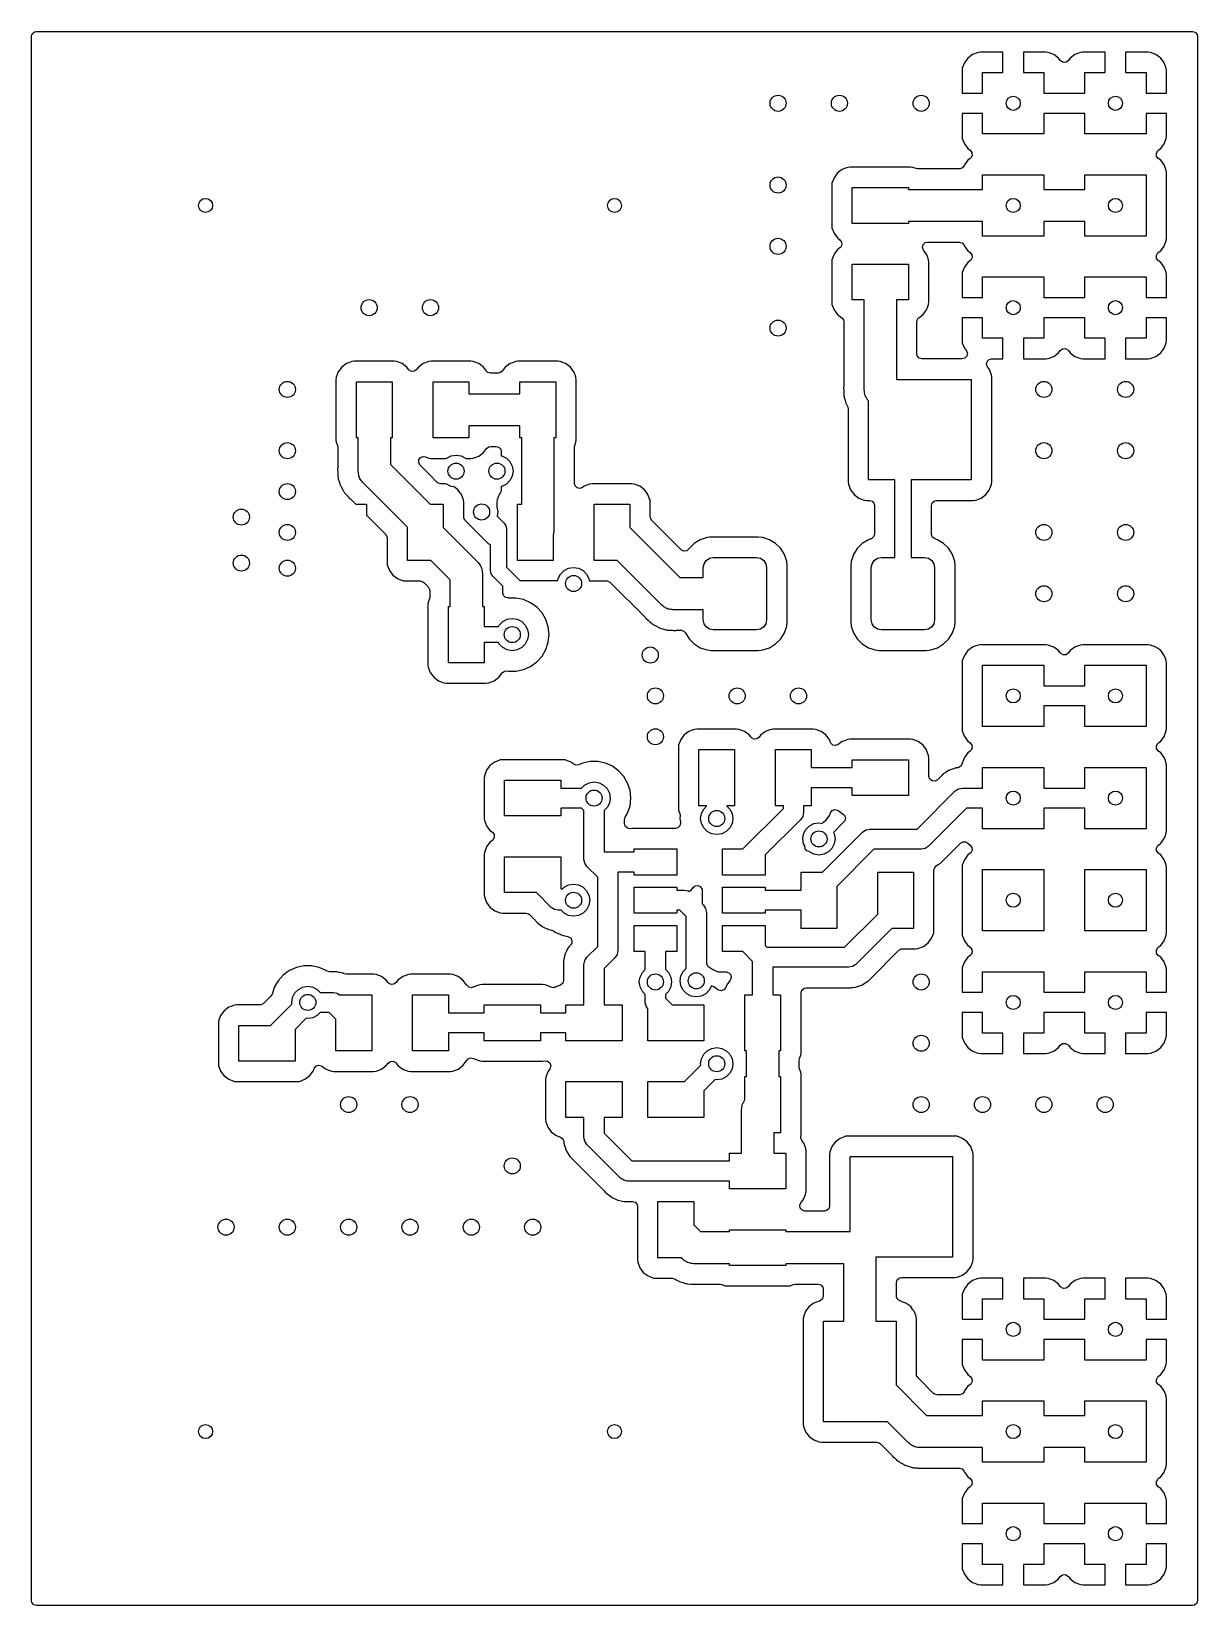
# Model space of a CAD drawing. Extents: x 0.03 to 1.18, y 0.03 to 1.57.
import ezdxf

# ---------------------------------------------------------------- set-up
doc = ezdxf.new("R2010")
doc.units = 0
doc.header["$MEASUREMENT"] = 0
doc.layers.add('BLACK', color=7, linetype='CONTINUOUS')

msp = doc.modelspace()

# ---------------------------------------------------------------- linework, layer by layer
at = {"layer": 'BLACK', "linetype": 'CONTINUOUS'}
for p, q in [((0.034705, 1.56533), (0.035492, 1.56802)), ((0.034705, 1.30558), (0.034705, 1.56533)), ((0.035492, 1.56802), (0.037605, 1.56985)), ((0.037605, 1.56985), (0.039665, 1.5703)), ((0.039665, 1.5703), (1.17033, 1.5703)), ((1.17033, 1.5703), (1.17302, 1.56951)), ((1.17302, 1.56951), (1.17485, 1.5674)), ((1.17485, 1.5674), (1.1753, 1.56533)), ((1.1753, 1.56533), (1.1753, 0.034665)), ((0.950712, 1.54429), (0.947266, 1.53968)), ((0.955316, 1.54773), (0.950712, 1.54429)), ((0.960705, 1.54974), (0.955316, 1.54773)), ((0.955316, 1.54773), (0.955316, 1.54773)), ((0.963087, 1.55), (0.960705, 1.54974)), ((0.985, 1.55), (0.963087, 1.55)), ((0.963087, 1.55), (0.963087, 1.55)), ((0.985, 1.53), (0.985, 1.55)), ((1.02691, 1.55), (1.005, 1.55)), ((1.005, 1.55), (1.005, 1.53)), ((1.0293, 1.54974), (1.02691, 1.55)), ((1.02691, 1.55), (1.02691, 1.55)), ((1.03468, 1.54773), (1.0293, 1.54974)), ((1.03929, 1.54429), (1.03468, 1.54773)), ((1.04103, 1.54196), (1.03929, 1.54429)), ((1.04149, 1.54143), (1.04103, 1.54196)), ((1.04395, 1.54009), (1.04149, 1.54143)), ((1.04897, 1.54196), (1.04673, 1.54029)), ((1.05071, 1.54429), (1.04897, 1.54196)), ((1.05532, 1.54773), (1.05071, 1.54429)), ((1.0607, 1.54974), (1.05532, 1.54773)), ((1.05532, 1.54773), (1.05532, 1.54773)), ((1.06309, 1.55), (1.0607, 1.54974)), ((1.085, 1.55), (1.06309, 1.55)), ((1.06309, 1.55), (1.06309, 1.55)), ((1.085, 1.53), (1.085, 1.55)), ((1.12691, 1.55), (1.105, 1.55)), ((1.105, 1.55), (1.105, 1.53)), ((1.12929, 1.54974), (1.12691, 1.55)), ((1.12691, 1.55), (1.12691, 1.55)), ((1.13468, 1.54773), (1.12929, 1.54974)), ((1.13929, 1.54429), (1.13468, 1.54773)), ((1.14273, 1.53968), (1.13929, 1.54429)), ((0.945256, 1.53429), (0.945, 1.53191)), ((0.945, 1.53191), (0.945, 1.51)), ((0.947266, 1.53968), (0.945256, 1.53429)), ((0.947266, 1.53968), (0.947266, 1.53968)), ((0.965, 1.51), (0.965, 1.53)), ((0.965, 1.53), (0.985, 1.53)), ((1.005, 1.53), (1.025, 1.53)), ((1.025, 1.53), (1.025, 1.51)), ((1.04673, 1.54029), (1.04395, 1.54009)), ((1.065, 1.51), (1.065, 1.53)), ((1.065, 1.53), (1.085, 1.53)), ((1.105, 1.53), (1.125, 1.53)), ((1.125, 1.53), (1.125, 1.51)), ((1.14474, 1.53429), (1.14273, 1.53968)), ((1.14273, 1.53968), (1.14273, 1.53968)), ((1.145, 1.53191), (1.14474, 1.53429)), ((1.145, 1.51), (1.145, 1.53191)), ((1.145, 1.53191), (1.145, 1.53191)), ((0.945, 1.51), (0.965, 1.51)), ((1.025, 1.51), (1.065, 1.51)), ((1.125, 1.51), (1.145, 1.51)), ((0.965, 1.49), (0.945, 1.49)), ((0.945, 1.49), (0.945, 1.46809)), ((0.965, 1.47), (0.965, 1.49)), ((1.025, 1.49), (1.025, 1.47)), ((1.065, 1.49), (1.025, 1.49)), ((1.065, 1.47), (1.065, 1.49)), ((1.145, 1.49), (1.125, 1.49)), ((1.125, 1.49), (1.125, 1.47)), ((1.145, 1.46809), (1.145, 1.49)), ((0.945, 1.46809), (0.945256, 1.4657)), ((0.945256, 1.4657), (0.947266, 1.46032)), ((1.025, 1.47), (0.965, 1.47)), ((1.125, 1.47), (1.065, 1.47)), ((1.14273, 1.46032), (1.14474, 1.4657)), ((1.14474, 1.4657), (1.145, 1.46809)), ((1.145, 1.46809), (1.145, 1.46809)), ((0.947266, 1.46032), (0.947266, 1.46032)), ((0.947266, 1.46032), (0.950712, 1.45571)), ((0.950712, 1.45571), (0.953022, 1.45398)), ((0.953022, 1.45398), (0.954697, 1.45175)), ((0.954896, 1.44896), (0.953557, 1.4465)), ((0.954697, 1.45175), (0.954896, 1.44896)), ((1.1351, 1.45107), (1.13644, 1.45352)), ((1.1353, 1.44828), (1.1351, 1.45107)), ((1.13698, 1.44604), (1.1353, 1.44828)), ((1.13644, 1.45352), (1.13698, 1.45398)), ((1.13698, 1.45398), (1.13929, 1.45571)), ((1.13929, 1.45571), (1.14273, 1.46032)), ((1.14273, 1.46032), (1.14273, 1.46032)), ((0.827807, 1.43525), (0.823198, 1.4318)), ((0.830133, 1.43612), (0.827807, 1.43525)), ((0.827807, 1.43525), (0.827807, 1.43525)), ((0.827807, 1.43525), (0.827807, 1.43525)), ((0.833201, 1.43726), (0.830133, 1.43612)), ((0.835585, 1.43752), (0.833201, 1.43726)), ((0.833201, 1.43726), (0.833201, 1.43726)), ((0.894415, 1.43752), (0.835585, 1.43752)), ((0.835585, 1.43752), (0.835585, 1.43752)), ((0.835585, 1.43752), (0.835585, 1.43752)), ((0.896799, 1.43726), (0.894415, 1.43752)), ((0.894415, 1.43752), (0.894415, 1.43752)), ((0.894415, 1.43752), (0.894415, 1.43752)), ((0.899971, 1.43608), (0.896799, 1.43726)), ((0.896799, 1.43726), (0.896799, 1.43726)), ((0.901704, 1.43577), (0.899971, 1.43608)), ((0.94234, 1.43577), (0.901704, 1.43577)), ((0.942694, 1.43578), (0.94234, 1.43577)), ((0.945313, 1.43676), (0.942694, 1.43578)), ((0.946988, 1.43899), (0.945313, 1.43676)), ((0.947248, 1.43969), (0.946988, 1.43899)), ((0.947249, 1.43969), (0.947248, 1.43969)), ((0.950698, 1.4443), (0.947249, 1.43969)), ((0.953022, 1.44604), (0.950698, 1.4443)), ((0.950698, 1.4443), (0.950698, 1.4443)), ((0.950698, 1.4443), (0.950698, 1.4443)), ((0.953557, 1.4465), (0.953022, 1.44604)), ((1.1393, 1.4443), (1.13698, 1.44604)), ((1.14275, 1.43969), (1.1393, 1.4443)), ((1.1441, 1.43608), (1.14275, 1.43969)), ((1.14476, 1.4343), (1.1441, 1.43608)), ((1.14502, 1.43192), (1.14476, 1.4343)), ((1.14476, 1.4343), (1.14476, 1.4343)), ((0.817737, 1.4218), (0.81748, 1.41942)), ((0.81748, 1.41942), (0.81748, 1.38058)), ((0.819748, 1.42719), (0.817737, 1.4218)), ((0.817737, 1.4218), (0.817737, 1.4218)), ((0.819749, 1.42719), (0.819748, 1.42719)), ((0.823198, 1.4318), (0.819749, 1.42719)), ((0.8375, 1.3825), (0.8375, 1.4175)), ((0.8375, 1.4175), (0.8925, 1.4175)), ((0.8925, 1.4175), (0.8925, 1.41575)), ((0.965, 1.41575), (0.965, 1.43)), ((0.965, 1.43), (1.025, 1.43)), ((1.025, 1.43), (1.025, 1.41575)), ((1.065, 1.41575), (1.065, 1.43)), ((1.065, 1.43), (1.125, 1.43)), ((1.125, 1.43), (1.125, 1.37)), ((1.14502, 1.43191), (1.14502, 1.43192)), ((1.14502, 1.36809), (1.14502, 1.43191)), ((0.8925, 1.41575), (0.965, 1.41575)), ((1.025, 1.41575), (1.065, 1.41575)), ((0.81748, 1.38058), (0.817737, 1.3782)), ((0.817737, 1.3782), (0.817737, 1.3782)), ((0.817737, 1.3782), (0.819748, 1.37281)), ((0.819748, 1.37281), (0.819749, 1.37281)), ((0.819749, 1.37281), (0.823198, 1.3682)), ((0.8925, 1.3825), (0.8375, 1.3825)), ((0.965, 1.38425), (0.8925, 1.38425)), ((0.8925, 1.38425), (0.8925, 1.3825)), ((0.965, 1.37), (0.965, 1.38425)), ((1.065, 1.38425), (1.025, 1.38425)), ((1.025, 1.38425), (1.025, 1.37)), ((1.065, 1.37), (1.065, 1.38425)), ((0.823198, 1.3568), (0.819749, 1.35219)), ((0.823198, 1.3682), (0.825506, 1.36647)), ((0.825506, 1.35853), (0.823198, 1.3568)), ((0.825506, 1.36647), (0.827181, 1.36423)), ((0.82604, 1.35899), (0.825506, 1.35853)), ((0.82738, 1.36145), (0.82604, 1.35899)), ((0.827181, 1.36423), (0.82738, 1.36145)), ((0.906201, 1.35892), (0.906795, 1.36165)), ((0.907178, 1.3563), (0.906201, 1.35892)), ((0.906795, 1.36165), (0.908772, 1.36363)), ((0.907628, 1.3557), (0.907178, 1.3563)), ((0.908772, 1.36363), (0.911149, 1.36423)), ((0.911149, 1.36423), (0.94234, 1.36423)), ((0.94234, 1.36423), (0.945022, 1.36344)), ((0.945022, 1.36344), (0.946853, 1.36133)), ((0.946853, 1.36133), (0.946988, 1.36101)), ((0.946988, 1.36101), (0.947248, 1.36031)), ((0.947248, 1.36031), (0.947249, 1.36031)), ((0.947249, 1.36031), (0.950698, 1.3557)), ((1.025, 1.37), (0.965, 1.37)), ((1.125, 1.37), (1.065, 1.37)), ((1.1393, 1.3557), (1.14103, 1.35801)), ((1.14103, 1.35801), (1.14275, 1.36031)), ((1.14275, 1.36031), (1.14476, 1.3657)), ((1.14275, 1.36031), (1.14275, 1.36031)), ((1.14476, 1.3657), (1.14502, 1.36808)), ((1.14476, 1.3657), (1.14476, 1.3657)), ((1.14502, 1.36808), (1.14502, 1.36809)), ((0.817737, 1.3468), (0.81748, 1.34442)), ((0.81748, 1.34442), (0.81748, 1.30558)), ((0.819748, 1.35219), (0.817737, 1.3468)), ((0.817737, 1.3468), (0.817737, 1.3468)), ((0.819749, 1.35219), (0.819748, 1.35219)), ((0.8375, 1.3075), (0.8375, 1.3425)), ((0.8375, 1.3425), (0.8925, 1.3425)), ((0.8925, 1.3425), (0.8925, 1.3075)), ((0.910252, 1.35219), (0.907628, 1.3557)), ((0.911077, 1.34998), (0.910252, 1.35219)), ((0.912263, 1.3468), (0.911077, 1.34998)), ((0.91252, 1.34442), (0.912263, 1.3468)), ((0.912263, 1.3468), (0.912263, 1.3468)), ((0.91252, 1.34441), (0.91252, 1.34442)), ((0.91252, 1.30559), (0.91252, 1.34441)), ((0.950712, 1.34429), (0.947266, 1.33968)), ((0.950698, 1.3557), (0.953022, 1.35396)), ((0.953022, 1.34602), (0.950712, 1.34429)), ((0.953022, 1.35396), (0.954697, 1.35172)), ((0.953557, 1.34648), (0.953022, 1.34602)), ((0.954896, 1.34893), (0.953557, 1.34648)), ((0.954697, 1.35172), (0.954896, 1.34893)), ((1.1351, 1.35104), (1.13644, 1.3535)), ((1.1353, 1.34825), (1.1351, 1.35104)), ((1.13698, 1.34602), (1.1353, 1.34825)), ((1.13644, 1.3535), (1.13698, 1.35396)), ((1.13698, 1.35396), (1.1393, 1.3557)), ((1.13929, 1.34429), (1.13698, 1.34602)), ((1.14273, 1.33968), (1.13929, 1.34429)), ((1.1393, 1.3557), (1.1393, 1.3557)), ((0.945256, 1.3343), (0.945, 1.33191)), ((0.945, 1.33191), (0.945, 1.31)), ((0.947266, 1.33968), (0.945256, 1.3343)), ((0.947266, 1.33968), (0.947266, 1.33968)), ((0.965, 1.31), (0.965, 1.33)), ((0.965, 1.33), (1.025, 1.33)), ((1.025, 1.33), (1.025, 1.31)), ((1.065, 1.31), (1.065, 1.33)), ((1.065, 1.33), (1.125, 1.33)), ((1.125, 1.33), (1.125, 1.31)), ((1.14474, 1.3343), (1.14273, 1.33968)), ((1.14273, 1.33968), (1.14273, 1.33968)), ((1.145, 1.33191), (1.14474, 1.3343)), ((1.145, 1.31), (1.145, 1.33191)), ((1.145, 1.33191), (1.145, 1.33191)), ((0.945, 1.31), (0.965, 1.31)), ((1.025, 1.31), (1.065, 1.31)), ((1.125, 1.31), (1.145, 1.31)), ((0.034705, 1.17058), (0.034705, 1.30558)), ((0.81748, 1.30558), (0.817737, 1.3032)), ((0.817737, 1.3032), (0.817737, 1.3032)), ((0.817737, 1.3032), (0.819748, 1.29781)), ((0.819748, 1.29781), (0.819749, 1.29781)), ((0.819749, 1.29781), (0.823198, 1.2932)), ((0.849252, 1.3075), (0.8375, 1.3075)), ((0.849252, 1.2194), (0.849252, 1.3075)), ((0.8925, 1.3075), (0.880748, 1.3075)), ((0.880748, 1.3075), (0.880748, 1.2298)), ((0.906802, 1.2932), (0.910251, 1.29781)), ((0.910251, 1.29781), (0.910252, 1.29781)), ((0.910252, 1.29781), (0.910576, 1.29868)), ((0.910576, 1.29868), (0.911119, 1.30013)), ((0.911119, 1.30013), (0.912263, 1.3032)), ((0.912263, 1.3032), (0.91252, 1.30558)), ((0.912263, 1.3032), (0.912263, 1.3032)), ((0.91252, 1.30558), (0.91252, 1.30559)), ((0.823198, 1.2932), (0.827244, 1.29017)), ((0.827244, 1.29017), (0.82892, 1.28793)), ((0.82892, 1.28793), (0.829232, 1.2862)), ((0.829232, 1.2862), (0.829232, 1.22261)), ((0.900768, 1.2862), (0.901555, 1.28888)), ((0.900768, 1.25478), (0.900768, 1.2862)), ((0.901555, 1.28888), (0.902756, 1.29017)), ((0.902756, 1.29017), (0.906802, 1.2932)), ((0.965, 1.29), (0.945, 1.29)), ((0.945, 1.29), (0.945, 1.26809)), ((0.965, 1.27), (0.965, 1.29)), ((1.025, 1.29), (1.025, 1.27)), ((1.065, 1.29), (1.025, 1.29)), ((1.065, 1.27), (1.065, 1.29)), ((1.145, 1.29), (1.125, 1.29)), ((1.125, 1.29), (1.125, 1.27)), ((1.145, 1.26809), (1.145, 1.29)), ((0.945, 1.26809), (0.945256, 1.2657)), ((0.945256, 1.2657), (0.947266, 1.26032)), ((0.985, 1.27), (0.965, 1.27)), ((0.985, 1.25), (0.985, 1.27)), ((1.025, 1.27), (1.005, 1.27)), ((1.005, 1.27), (1.005, 1.25)), ((1.085, 1.27), (1.065, 1.27)), ((1.085, 1.25), (1.085, 1.27)), ((1.125, 1.27), (1.105, 1.27)), ((1.105, 1.27), (1.105, 1.25)), ((1.14273, 1.26032), (1.14474, 1.2657)), ((1.14474, 1.2657), (1.145, 1.26809)), ((1.145, 1.26809), (1.145, 1.26809)), ((0.901216, 1.25272), (0.900768, 1.25478)), ((0.903046, 1.25061), (0.901216, 1.25272)), ((0.905728, 1.24982), (0.903046, 1.25061)), ((0.945214, 1.24982), (0.905728, 1.24982)), ((0.947591, 1.25043), (0.945214, 1.24982)), ((0.947266, 1.26032), (0.949185, 1.25775)), ((0.949567, 1.2524), (0.947591, 1.25043)), ((0.949185, 1.25775), (0.950162, 1.25513)), ((0.950162, 1.25513), (0.949567, 1.2524)), ((0.969442, 1.24742), (0.971419, 1.24939)), ((0.971419, 1.24939), (0.973796, 1.25)), ((0.973796, 1.25), (0.985, 1.25)), ((1.005, 1.25), (1.02691, 1.25)), ((1.02691, 1.25), (1.0293, 1.25026)), ((1.0293, 1.25026), (1.03468, 1.25227)), ((1.03468, 1.25227), (1.03929, 1.25571)), ((1.03468, 1.25227), (1.03468, 1.25227)), ((1.03929, 1.25571), (1.04103, 1.25804)), ((1.04103, 1.25804), (1.04327, 1.25971)), ((1.04327, 1.25971), (1.04605, 1.25991)), ((1.04605, 1.25991), (1.04851, 1.25857)), ((1.04851, 1.25857), (1.04897, 1.25804)), ((1.04897, 1.25804), (1.05071, 1.25571)), ((1.05071, 1.25571), (1.05532, 1.25227)), ((1.05532, 1.25227), (1.0607, 1.25026)), ((1.0607, 1.25026), (1.06309, 1.25)), ((1.06309, 1.25), (1.085, 1.25)), ((1.105, 1.25), (1.12691, 1.25)), ((1.12691, 1.25), (1.12929, 1.25026)), ((1.12929, 1.25026), (1.13468, 1.25227)), ((1.13468, 1.25227), (1.13929, 1.25571)), ((1.13468, 1.25227), (1.13468, 1.25227)), ((1.13929, 1.25571), (1.14273, 1.26032)), ((1.14273, 1.26032), (1.14273, 1.26032)), ((0.334748, 1.23719), (0.332737, 1.2318)), ((0.334749, 1.23719), (0.334748, 1.23719)), ((0.338198, 1.2418), (0.334749, 1.23719)), ((0.342807, 1.24525), (0.338198, 1.2418)), ((0.345133, 1.24612), (0.342807, 1.24525)), ((0.342807, 1.24525), (0.342807, 1.24525)), ((0.342807, 1.24525), (0.342807, 1.24525)), ((0.348201, 1.24726), (0.345133, 1.24612)), ((0.350585, 1.24752), (0.348201, 1.24726)), ((0.348201, 1.24726), (0.348201, 1.24726)), ((0.350585, 1.24752), (0.350585, 1.24752)), ((0.389415, 1.24752), (0.350585, 1.24752)), ((0.350585, 1.24752), (0.350585, 1.24752)), ((0.391799, 1.24726), (0.389415, 1.24752)), ((0.389415, 1.24752), (0.389415, 1.24752)), ((0.389415, 1.24752), (0.389415, 1.24752)), ((0.397193, 1.24525), (0.391799, 1.24726)), ((0.391799, 1.24726), (0.391799, 1.24726)), ((0.391799, 1.24726), (0.391799, 1.24726)), ((0.401802, 1.2418), (0.397193, 1.24525)), ((0.397193, 1.24525), (0.397193, 1.24525)), ((0.397193, 1.24525), (0.397193, 1.24525)), ((0.403529, 1.23949), (0.401802, 1.2418)), ((0.403992, 1.23896), (0.403529, 1.23949)), ((0.406446, 1.23762), (0.403992, 1.23896)), ((0.409234, 1.23782), (0.406446, 1.23762)), ((0.411471, 1.23949), (0.409234, 1.23782)), ((0.413198, 1.2418), (0.411471, 1.23949)), ((0.417807, 1.24525), (0.413198, 1.2418)), ((0.420133, 1.24612), (0.417807, 1.24525)), ((0.417807, 1.24525), (0.417807, 1.24525)), ((0.417807, 1.24525), (0.417807, 1.24525)), ((0.423201, 1.24726), (0.420133, 1.24612)), ((0.425585, 1.24752), (0.423201, 1.24726)), ((0.423201, 1.24726), (0.423201, 1.24726)), ((0.464415, 1.24752), (0.425585, 1.24752)), ((0.425585, 1.24752), (0.425585, 1.24752)), ((0.425585, 1.24752), (0.425585, 1.24752)), ((0.466799, 1.24726), (0.464415, 1.24752)), ((0.464415, 1.24752), (0.464415, 1.24752)), ((0.464415, 1.24752), (0.464415, 1.24752)), ((0.472193, 1.24525), (0.466799, 1.24726)), ((0.466799, 1.24726), (0.466799, 1.24726)), ((0.466799, 1.24726), (0.466799, 1.24726)), ((0.476802, 1.2418), (0.472193, 1.24525)), ((0.472193, 1.24525), (0.472193, 1.24525)), ((0.472193, 1.24525), (0.472193, 1.24525)), ((0.47983, 1.23776), (0.476802, 1.2418)), ((0.48112, 1.23656), (0.47983, 1.23776)), ((0.483802, 1.23577), (0.48112, 1.23656)), ((0.491198, 1.23577), (0.483802, 1.23577)), ((0.492932, 1.23608), (0.491198, 1.23577)), ((0.49517, 1.23776), (0.492932, 1.23608)), ((0.498198, 1.2418), (0.49517, 1.23776)), ((0.502807, 1.24525), (0.498198, 1.2418)), ((0.505133, 1.24612), (0.502807, 1.24525)), ((0.502807, 1.24525), (0.502807, 1.24525)), ((0.502807, 1.24525), (0.502807, 1.24525)), ((0.508201, 1.24726), (0.505133, 1.24612)), ((0.510585, 1.24752), (0.508201, 1.24726)), ((0.508201, 1.24726), (0.508201, 1.24726)), ((0.549415, 1.24752), (0.510585, 1.24752)), ((0.510585, 1.24752), (0.510585, 1.24752)), ((0.510585, 1.24752), (0.510585, 1.24752)), ((0.551799, 1.24726), (0.549415, 1.24752)), ((0.549415, 1.24752), (0.549415, 1.24752)), ((0.549415, 1.24752), (0.549415, 1.24752)), ((0.557193, 1.24525), (0.551799, 1.24726)), ((0.551799, 1.24726), (0.551799, 1.24726)), ((0.551799, 1.24726), (0.551799, 1.24726)), ((0.561802, 1.2418), (0.557193, 1.24525)), ((0.565252, 1.23719), (0.561802, 1.2418)), ((0.566405, 1.2341), (0.565252, 1.23719)), ((0.567263, 1.2318), (0.566405, 1.2341)), ((0.968848, 1.24469), (0.969442, 1.24742)), ((0.969825, 1.24207), (0.968848, 1.24469)), ((0.971751, 1.23949), (0.969825, 1.24207)), ((0.971752, 1.23949), (0.971751, 1.23949)), ((0.972847, 1.23656), (0.971752, 1.23949)), ((0.973763, 1.2341), (0.972847, 1.23656)), ((0.97402, 1.23172), (0.973763, 1.2341)), ((0.973763, 1.2341), (0.973763, 1.2341)), ((0.332737, 1.2318), (0.33248, 1.22942)), ((0.33248, 1.22942), (0.33248, 1.17058)), ((0.332737, 1.2318), (0.332737, 1.2318)), ((0.3525, 1.1725), (0.3525, 1.2275)), ((0.3525, 1.2275), (0.3875, 1.2275)), ((0.3875, 1.2275), (0.3875, 1.1725)), ((0.4275, 1.1725), (0.4275, 1.2275)), ((0.4275, 1.2275), (0.4625, 1.2275)), ((0.4625, 1.2275), (0.4625, 1.21575)), ((0.5125, 1.21575), (0.5125, 1.2275)), ((0.5125, 1.2275), (0.5475, 1.2275)), ((0.5475, 1.2275), (0.5475, 1.1725)), ((0.56752, 1.22942), (0.567263, 1.2318)), ((0.567263, 1.2318), (0.567263, 1.2318)), ((0.56752, 1.22941), (0.56752, 1.22942)), ((0.56752, 1.17059), (0.56752, 1.22941)), ((0.829171, 1.22183), (0.829085, 1.22128)), ((0.829085, 1.22128), (0.829229, 1.21853)), ((0.829232, 1.22261), (0.829171, 1.22183)), ((0.829229, 1.21853), (0.829232, 1.2184)), ((0.829232, 1.2184), (0.829232, 1.21753)), ((0.829232, 1.21753), (0.829232, 1.21752)), ((0.829232, 1.21752), (0.829324, 1.21666)), ((0.849446, 1.21818), (0.849252, 1.2194)), ((0.849446, 1.21694), (0.849446, 1.21818)), ((0.880748, 1.2298), (0.954, 1.2298)), ((0.954, 1.2298), (0.954, 1.1314)), ((0.97402, 1.23171), (0.97402, 1.23172)), ((0.97402, 1.12949), (0.97402, 1.23171)), ((0.4625, 1.21575), (0.5125, 1.21575)), ((0.829324, 1.21666), (0.829334, 1.21653)), ((0.829334, 1.21653), (0.829478, 1.21377)), ((0.829478, 1.21377), (0.829621, 1.21324)), ((0.829621, 1.21324), (0.829763, 1.21247)), ((0.829763, 1.21247), (0.829821, 1.21192)), ((0.829821, 1.21192), (0.830674, 1.2093)), ((0.830674, 1.2093), (0.83071, 1.20917)), ((0.83071, 1.20917), (0.831424, 1.20651)), ((0.831424, 1.20651), (0.831424, 1.20651)), ((0.831424, 1.20651), (0.831676, 1.20602)), ((0.831676, 1.20602), (0.831973, 1.2053)), ((0.831973, 1.2053), (0.832145, 1.20477)), ((0.832145, 1.20477), (0.832916, 1.20344)), ((0.832916, 1.20344), (0.83358, 1.20096)), ((0.849829, 1.21576), (0.849446, 1.21694)), ((0.850023, 1.21453), (0.849829, 1.21576)), ((0.850585, 1.21343), (0.850023, 1.21453)), ((0.850968, 1.21225), (0.850585, 1.21343)), ((0.851697, 1.21125), (0.850968, 1.21225)), ((0.85226, 1.21014), (0.851697, 1.21125)), ((0.853136, 1.20927), (0.85226, 1.21014)), ((0.8536, 1.20863), (0.853136, 1.20927)), ((0.8536, 1.1314), (0.8536, 1.20863)), ((0.83358, 1.20096), (0.83358, 1.12949)), ((0.354252, 1.1725), (0.3525, 1.1725)), ((0.354252, 1.14), (0.354252, 1.1725)), ((0.3875, 1.1725), (0.385748, 1.1725)), ((0.385748, 1.1725), (0.385748, 1.14652)), ((0.4625, 1.1725), (0.4275, 1.1725)), ((0.5125, 1.18425), (0.4625, 1.18425)), ((0.4625, 1.18425), (0.4625, 1.1725)), ((0.5125, 1.1725), (0.5125, 1.18425)), ((0.514252, 1.1725), (0.5125, 1.1725)), ((0.514252, 1.1075), (0.514252, 1.1725)), ((0.5475, 1.1725), (0.545748, 1.1725)), ((0.545748, 1.1725), (0.545748, 1.0825)), ((0.034705, 0.560585), (0.034705, 1.17058)), ((0.33248, 1.17058), (0.332737, 1.1682)), ((0.332737, 1.1682), (0.332737, 1.1682)), ((0.332737, 1.1682), (0.333919, 1.16503)), ((0.333919, 1.16503), (0.334232, 1.1633)), ((0.334232, 1.1633), (0.334232, 1.14321)), ((0.445134, 1.15498), (0.45, 1.15575)), ((0.45, 1.15575), (0.454866, 1.15498)), ((0.472193, 1.15475), (0.476802, 1.1582)), ((0.476802, 1.1582), (0.47983, 1.16224)), ((0.47983, 1.16224), (0.482068, 1.16392)), ((0.482068, 1.16392), (0.483802, 1.16423)), ((0.483802, 1.16423), (0.489272, 1.16423)), ((0.489272, 1.16423), (0.491954, 1.16344)), ((0.491954, 1.16344), (0.493784, 1.16133)), ((0.493784, 1.16133), (0.494232, 1.15927)), ((0.494232, 1.15927), (0.494232, 1.15508)), ((0.565768, 1.1633), (0.56608, 1.16503)), ((0.565768, 1.12802), (0.565768, 1.1633)), ((0.56608, 1.16503), (0.567263, 1.1682)), ((0.567263, 1.1682), (0.56752, 1.17058)), ((0.567263, 1.1682), (0.567263, 1.1682)), ((0.56752, 1.17058), (0.56752, 1.17059)), ((0.334171, 1.14243), (0.334085, 1.14188)), ((0.334085, 1.14188), (0.334229, 1.13913)), ((0.334232, 1.14321), (0.334171, 1.14243)), ((0.385748, 1.14652), (0.424771, 1.1075)), ((0.413498, 1.1482), (0.413697, 1.15099)), ((0.414838, 1.14575), (0.413498, 1.1482)), ((0.413697, 1.15099), (0.415373, 1.15322)), ((0.423326, 1.13726), (0.414838, 1.14575)), ((0.415373, 1.15322), (0.417991, 1.1542)), ((0.417991, 1.1542), (0.420079, 1.1539)), ((0.420079, 1.1539), (0.423201, 1.15274)), ((0.423201, 1.15274), (0.423201, 1.15274)), ((0.423201, 1.15274), (0.425585, 1.15248)), ((0.425585, 1.15248), (0.425585, 1.15248)), ((0.425585, 1.15248), (0.440483, 1.15248)), ((0.440483, 1.15248), (0.440744, 1.15274)), ((0.440744, 1.15274), (0.445134, 1.15498)), ((0.454866, 1.15498), (0.459256, 1.15274)), ((0.459256, 1.15274), (0.459517, 1.15248)), ((0.459517, 1.15248), (0.464415, 1.15248)), ((0.464415, 1.15248), (0.466799, 1.15274)), ((0.466799, 1.15274), (0.472193, 1.15475)), ((0.466799, 1.15274), (0.466799, 1.15274)), ((0.472193, 1.15475), (0.472193, 1.15475)), ((0.494232, 1.15508), (0.494866, 1.15498)), ((0.494866, 1.15498), (0.499256, 1.15274)), ((0.499256, 1.15274), (0.50274, 1.14926)), ((0.50274, 1.14926), (0.504977, 1.14487)), ((0.504977, 1.14487), (0.505748, 1.14)), ((0.334229, 1.13913), (0.334232, 1.139)), ((0.334232, 1.139), (0.334232, 1.13813)), ((0.334232, 1.13813), (0.334232, 1.13812)), ((0.334232, 1.13812), (0.334324, 1.13726)), ((0.334324, 1.13726), (0.334334, 1.13713)), ((0.334334, 1.13713), (0.334478, 1.13437)), ((0.334478, 1.13437), (0.334621, 1.13384)), ((0.334621, 1.13384), (0.334763, 1.13307)), ((0.334763, 1.13307), (0.334821, 1.13252)), ((0.334821, 1.13252), (0.335674, 1.1299)), ((0.335674, 1.1299), (0.33571, 1.12977)), ((0.33571, 1.12977), (0.335925, 1.12897)), ((0.335925, 1.12897), (0.336383, 1.12726)), ((0.336383, 1.12726), (0.336424, 1.12711)), ((0.336424, 1.12711), (0.336424, 1.12711)), ((0.336424, 1.12711), (0.336676, 1.12662)), ((0.336676, 1.12662), (0.336973, 1.1259)), ((0.336973, 1.1259), (0.337145, 1.12537)), ((0.337145, 1.12537), (0.338523, 1.12298)), ((0.354446, 1.13878), (0.354252, 1.14)), ((0.354446, 1.13754), (0.354446, 1.13878)), ((0.354829, 1.13636), (0.354446, 1.13754)), ((0.355023, 1.13513), (0.354829, 1.13636)), ((0.355585, 1.13403), (0.355023, 1.13513)), ((0.355968, 1.13285), (0.355585, 1.13403)), ((0.356697, 1.13185), (0.355968, 1.13285)), ((0.35726, 1.13074), (0.356697, 1.13185)), ((0.358136, 1.12987), (0.35726, 1.13074)), ((0.358864, 1.12886), (0.358136, 1.12987)), ((0.4025, 1.08523), (0.358864, 1.12886)), ((0.431611, 1.12897), (0.423326, 1.13726)), ((0.432436, 1.12831), (0.431611, 1.12897)), ((0.435118, 1.12752), (0.432436, 1.12831)), ((0.439415, 1.12752), (0.435118, 1.12752)), ((0.440612, 1.12739), (0.439415, 1.12752)), ((0.439415, 1.12752), (0.439415, 1.12752)), ((0.439415, 1.12752), (0.439415, 1.12752)), ((0.439415, 1.12752), (0.439415, 1.12752)), ((0.440744, 1.12726), (0.440612, 1.12739)), ((0.445134, 1.12502), (0.440744, 1.12726)), ((0.448133, 1.12455), (0.445134, 1.12502)), ((0.494866, 1.12502), (0.494232, 1.12492)), ((0.494232, 1.12492), (0.494232, 1.12149)), ((0.499256, 1.12726), (0.494866, 1.12502)), ((0.50274, 1.13074), (0.499256, 1.12726)), ((0.504977, 1.13513), (0.50274, 1.13074)), ((0.505748, 1.14), (0.504977, 1.13513)), ((0.566375, 1.12564), (0.565768, 1.12802)), ((0.568351, 1.12367), (0.566375, 1.12564)), ((0.575307, 1.12525), (0.573701, 1.12405)), ((0.578038, 1.12627), (0.575307, 1.12525)), ((0.575307, 1.12525), (0.575307, 1.12525)), ((0.575307, 1.12525), (0.575307, 1.12525)), ((0.580701, 1.12726), (0.578038, 1.12627)), ((0.583085, 1.12752), (0.580701, 1.12726)), ((0.580701, 1.12726), (0.580701, 1.12726)), ((0.621915, 1.12752), (0.583085, 1.12752)), ((0.583085, 1.12752), (0.583085, 1.12752)), ((0.583085, 1.12752), (0.583085, 1.12752)), ((0.624299, 1.12726), (0.621915, 1.12752)), ((0.621915, 1.12752), (0.621915, 1.12752)), ((0.621915, 1.12752), (0.621915, 1.12752)), ((0.629693, 1.12525), (0.624299, 1.12726)), ((0.624299, 1.12726), (0.624299, 1.12726)), ((0.624299, 1.12726), (0.624299, 1.12726)), ((0.634302, 1.1218), (0.629693, 1.12525)), ((0.629693, 1.12525), (0.629693, 1.12525)), ((0.629693, 1.12525), (0.629693, 1.12525)), ((0.83358, 1.12949), (0.83358, 1.12948)), ((0.83358, 1.12948), (0.833837, 1.1271)), ((0.833837, 1.1271), (0.833837, 1.1271)), ((0.833837, 1.1271), (0.835848, 1.12171)), ((0.879311, 1.1314), (0.8536, 1.1314)), ((0.879311, 1.05543), (0.879311, 1.1314)), ((0.954, 1.1314), (0.895059, 1.1314)), ((0.895059, 1.1314), (0.895059, 1.05543)), ((0.972228, 1.12298), (0.973074, 1.12525)), ((0.973074, 1.12525), (0.973763, 1.1271)), ((0.973763, 1.1271), (0.97402, 1.12948)), ((0.973763, 1.1271), (0.973763, 1.1271)), ((0.97402, 1.12948), (0.97402, 1.12949)), ((0.338523, 1.12298), (0.338585, 1.12287)), ((0.338585, 1.12287), (0.339837, 1.12041)), ((0.339837, 1.12041), (0.339838, 1.12041)), ((0.339838, 1.12041), (0.340186, 1.11998)), ((0.340186, 1.11998), (0.340627, 1.11934)), ((0.340627, 1.11934), (0.340904, 1.11886)), ((0.340904, 1.11886), (0.340904, 1.11886)), ((0.340904, 1.11886), (0.342749, 1.11681)), ((0.342749, 1.11681), (0.342833, 1.11671)), ((0.342833, 1.11671), (0.343383, 1.11603)), ((0.343383, 1.11603), (0.343383, 1.11603)), ((0.343383, 1.11603), (0.344001, 1.11542)), ((0.344001, 1.11542), (0.34409, 1.11532)), ((0.34409, 1.11532), (0.345935, 1.11327)), ((0.345935, 1.11327), (0.346383, 1.11295)), ((0.346383, 1.11295), (0.346975, 1.11244)), ((0.346975, 1.11244), (0.351917, 1.1075)), ((0.451802, 1.1218), (0.448133, 1.12455)), ((0.454003, 1.11886), (0.451802, 1.1218)), ((0.455252, 1.11719), (0.454003, 1.11886)), ((0.456574, 1.11365), (0.455252, 1.11719)), ((0.457263, 1.1118), (0.456574, 1.11365)), ((0.45752, 1.10942), (0.457263, 1.1118)), ((0.457263, 1.1118), (0.457263, 1.1118)), ((0.45752, 1.10941), (0.45752, 1.10942)), ((0.45752, 1.09512), (0.45752, 1.10941)), ((0.490237, 1.1118), (0.48998, 1.10942)), ((0.48998, 1.10942), (0.48998, 1.10485)), ((0.492248, 1.11719), (0.490237, 1.1118)), ((0.490237, 1.1118), (0.490237, 1.1118)), ((0.493243, 1.11852), (0.492248, 1.11719)), ((0.492248, 1.11719), (0.492248, 1.11719)), ((0.492248, 1.11719), (0.492248, 1.11719)), ((0.493445, 1.11881), (0.493243, 1.11852)), ((0.494232, 1.12149), (0.493445, 1.11881)), ((0.571082, 1.12307), (0.568351, 1.12367)), ((0.573701, 1.12405), (0.571082, 1.12307)), ((0.636503, 1.11886), (0.634302, 1.1218)), ((0.637752, 1.11719), (0.636503, 1.11886)), ((0.639074, 1.11365), (0.637752, 1.11719)), ((0.639763, 1.1118), (0.639074, 1.11365)), ((0.64002, 1.10942), (0.639763, 1.1118)), ((0.639763, 1.1118), (0.639763, 1.1118)), ((0.64002, 1.10941), (0.64002, 1.10942)), ((0.64002, 1.09512), (0.64002, 1.10941)), ((0.835848, 1.12171), (0.835849, 1.12171)), ((0.835849, 1.12171), (0.839298, 1.1171)), ((0.839298, 1.1171), (0.843907, 1.11365)), ((0.843907, 1.11365), (0.843907, 1.11365)), ((0.843907, 1.11365), (0.849301, 1.11164)), ((0.849301, 1.11164), (0.849301, 1.11164)), ((0.849301, 1.11164), (0.851685, 1.11138)), ((0.851685, 1.11138), (0.851685, 1.11138)), ((0.851685, 1.11138), (0.854331, 1.11138)), ((0.854331, 1.11138), (0.857013, 1.11059)), ((0.857013, 1.11059), (0.858843, 1.10848)), ((0.915866, 1.1091), (0.917979, 1.11093)), ((0.917979, 1.11093), (0.920039, 1.11138)), ((0.920039, 1.11138), (0.955915, 1.11138)), ((0.955915, 1.11138), (0.958299, 1.11164)), ((0.958299, 1.11164), (0.963693, 1.11365)), ((0.958299, 1.11164), (0.958299, 1.11164)), ((0.963693, 1.11365), (0.968302, 1.1171)), ((0.963693, 1.11365), (0.963693, 1.11365)), ((0.968302, 1.1171), (0.971751, 1.12171)), ((0.971751, 1.12171), (0.971752, 1.12171)), ((0.971752, 1.12171), (0.972228, 1.12298)), ((0.351917, 1.1075), (0.3625, 1.1075)), ((0.3625, 1.1075), (0.3625, 1.09692)), ((0.3625, 1.09692), (0.381027, 1.07839)), ((0.424771, 1.1075), (0.4375, 1.1075)), ((0.4375, 1.1075), (0.4375, 1.08477)), ((0.457633, 1.09406), (0.45752, 1.09512)), ((0.458973, 1.09161), (0.457633, 1.09406)), ((0.48998, 1.10485), (0.490748, 1.1)), ((0.490748, 1.1), (0.490117, 1.09602)), ((0.490117, 1.09602), (0.497045, 1.08909)), ((0.51, 1.0525), (0.51, 1.1075)), ((0.51, 1.1075), (0.514252, 1.1075)), ((0.585, 1.0525), (0.585, 1.1075)), ((0.585, 1.1075), (0.62, 1.1075)), ((0.62, 1.1075), (0.62, 1.08477)), ((0.640133, 1.09406), (0.64002, 1.09512)), ((0.641473, 1.09161), (0.640133, 1.09406)), ((0.858843, 1.10848), (0.859291, 1.10642)), ((0.859291, 1.10642), (0.859291, 1.0784)), ((0.915079, 1.10642), (0.915866, 1.1091)), ((0.915079, 1.0784), (0.915079, 1.10642)), ((0.4025, 1.0525), (0.4025, 1.08523)), ((0.4375, 1.08477), (0.471136, 1.05114)), ((0.481512, 1.06907), (0.458973, 1.09161)), ((0.497045, 1.08909), (0.497748, 1.08797)), ((0.497748, 1.08797), (0.498571, 1.08694)), ((0.498571, 1.08694), (0.498671, 1.0865)), ((0.498671, 1.0865), (0.498909, 1.08612)), ((0.498909, 1.08612), (0.499057, 1.08481)), ((0.499057, 1.08481), (0.499351, 1.08352)), ((0.499351, 1.08352), (0.499351, 1.04597)), ((0.545171, 1.07886), (0.545, 1.07778)), ((0.545554, 1.08004), (0.545171, 1.07886)), ((0.545748, 1.0825), (0.545554, 1.08128)), ((0.545554, 1.08128), (0.545554, 1.08004)), ((0.62, 1.08477), (0.669023, 1.03575)), ((0.670119, 1.06296), (0.641473, 1.09161)), ((0.381027, 1.07839), (0.382367, 1.07594)), ((0.382367, 1.07594), (0.38248, 1.07488)), ((0.38248, 1.07488), (0.38248, 1.05058)), ((0.481771, 1.06883), (0.481512, 1.06907)), ((0.483603, 1.06799), (0.481771, 1.06883)), ((0.483603, 1.04271), (0.483603, 1.06799)), ((0.545, 1.07778), (0.545, 1.0525)), ((0.677848, 1.06387), (0.67577, 1.062)), ((0.678073, 1.06423), (0.677848, 1.06387)), ((0.683012, 1.06917), (0.678073, 1.06423)), ((0.678073, 1.06423), (0.678073, 1.06423)), ((0.678073, 1.06423), (0.678073, 1.06423)), ((0.678073, 1.06423), (0.678073, 1.06423)), ((0.688957, 1.07284), (0.683012, 1.06917)), ((0.683012, 1.06917), (0.683012, 1.06917)), ((0.683012, 1.06917), (0.683012, 1.06917)), ((0.695587, 1.07503), (0.688957, 1.07284)), ((0.698018, 1.07528), (0.695587, 1.07503)), ((0.699679, 1.07545), (0.698018, 1.07528)), ((0.745951, 1.07545), (0.699679, 1.07545)), ((0.699679, 1.07545), (0.699679, 1.07545)), ((0.750043, 1.07503), (0.745951, 1.07545)), ((0.756673, 1.07284), (0.750043, 1.07503)), ((0.762618, 1.06917), (0.756673, 1.07284)), ((0.767557, 1.06423), (0.762618, 1.06917)), ((0.771224, 1.05829), (0.767557, 1.06423)), ((0.84244, 1.06424), (0.838775, 1.0583)), ((0.847376, 1.06917), (0.84244, 1.06424)), ((0.84244, 1.06424), (0.84244, 1.06424)), ((0.853317, 1.07284), (0.847376, 1.06917)), ((0.847376, 1.06917), (0.847376, 1.06917)), ((0.847376, 1.06917), (0.847376, 1.06917)), ((0.855891, 1.07369), (0.853317, 1.07284)), ((0.856391, 1.07389), (0.855891, 1.07369)), ((0.858504, 1.07572), (0.856391, 1.07389)), ((0.859291, 1.0784), (0.858504, 1.07572)), ((0.915108, 1.07786), (0.915079, 1.0784)), ((0.916181, 1.07528), (0.915108, 1.07786)), ((0.918479, 1.07369), (0.916181, 1.07528)), ((0.921053, 1.07284), (0.918479, 1.07369)), ((0.926994, 1.06917), (0.921053, 1.07284)), ((0.93193, 1.06424), (0.926994, 1.06917)), ((0.935595, 1.0583), (0.93193, 1.06424)), ((0.38248, 1.05058), (0.382737, 1.0482)), ((0.382737, 1.0482), (0.382737, 1.0482)), ((0.382737, 1.0482), (0.384748, 1.04281)), ((0.425229, 1.0525), (0.4025, 1.0525)), ((0.444252, 1.03348), (0.425229, 1.0525)), ((0.471136, 1.05114), (0.471864, 1.05013)), ((0.471864, 1.05013), (0.47274, 1.04926)), ((0.47274, 1.04926), (0.473303, 1.04815)), ((0.473303, 1.04815), (0.474032, 1.04715)), ((0.545, 1.0525), (0.51, 1.0525)), ((0.607729, 1.0525), (0.585, 1.0525)), ((0.651364, 1.00886), (0.607729, 1.0525)), ((0.670448, 1.06266), (0.670119, 1.06296)), ((0.673011, 1.06155), (0.670448, 1.06266)), ((0.67577, 1.062), (0.673011, 1.06155)), ((0.691811, 1.04557), (0.692561, 1.04935)), ((0.692561, 1.04935), (0.694699, 1.05255)), ((0.694699, 1.05255), (0.697897, 1.05468)), ((0.697897, 1.05468), (0.70167, 1.05543)), ((0.70167, 1.05543), (0.74396, 1.05543)), ((0.74396, 1.05543), (0.747733, 1.05468)), ((0.747733, 1.05468), (0.750931, 1.05255)), ((0.750931, 1.05255), (0.753068, 1.04935)), ((0.753068, 1.04935), (0.753819, 1.04557)), ((0.773421, 1.05166), (0.771224, 1.05829)), ((0.773839, 1.04756), (0.773421, 1.05166)), ((0.836579, 1.05167), (0.836161, 1.04758)), ((0.838775, 1.0583), (0.836579, 1.05167)), ((0.836579, 1.05167), (0.836579, 1.05167)), ((0.838775, 1.0583), (0.838775, 1.0583)), ((0.856181, 1.04559), (0.85693, 1.04936)), ((0.85693, 1.04936), (0.859064, 1.05255)), ((0.859064, 1.05255), (0.862257, 1.05468)), ((0.862257, 1.05468), (0.866024, 1.05543)), ((0.866024, 1.05543), (0.879311, 1.05543)), ((0.895059, 1.05543), (0.908346, 1.05543)), ((0.908346, 1.05543), (0.912113, 1.05468)), ((0.912113, 1.05468), (0.915306, 1.05255)), ((0.915306, 1.05255), (0.91744, 1.04936)), ((0.91744, 1.04936), (0.918189, 1.04559)), ((0.937791, 1.05167), (0.935595, 1.0583)), ((0.938209, 1.04758), (0.937791, 1.05167)), ((0.384748, 1.04281), (0.384749, 1.04281)), ((0.384749, 1.04281), (0.388198, 1.0382)), ((0.388198, 1.0382), (0.392807, 1.03475)), ((0.392807, 1.03475), (0.392807, 1.03475)), ((0.392807, 1.03475), (0.398201, 1.03274)), ((0.398201, 1.03274), (0.398201, 1.03274)), ((0.398201, 1.03274), (0.400585, 1.03248)), ((0.400585, 1.03248), (0.400585, 1.03248)), ((0.400585, 1.03248), (0.414882, 1.03248)), ((0.414882, 1.03248), (0.417564, 1.03169)), ((0.444252, 1.0075), (0.444252, 1.03348)), ((0.474032, 1.04715), (0.474415, 1.04597)), ((0.474415, 1.04597), (0.474977, 1.04487)), ((0.474977, 1.04487), (0.475171, 1.04364)), ((0.475171, 1.04364), (0.475554, 1.04246)), ((0.475554, 1.04246), (0.475554, 1.04122)), ((0.475554, 1.04122), (0.475748, 1.04)), ((0.475748, 1.04), (0.475748, 1.0075)), ((0.483897, 1.04142), (0.483603, 1.04271)), ((0.484045, 1.04011), (0.483897, 1.04142)), ((0.484283, 1.03973), (0.484045, 1.04011)), ((0.484383, 1.03929), (0.484283, 1.03973)), ((0.485207, 1.03826), (0.484383, 1.03929)), ((0.485909, 1.03714), (0.485207, 1.03826)), ((0.495768, 1.02728), (0.485909, 1.03714)), ((0.499351, 1.04597), (0.51245, 1.03287)), ((0.51245, 1.03287), (0.549668, 1.03287)), ((0.549668, 1.03287), (0.54971, 1.03289)), ((0.54971, 1.03289), (0.550023, 1.03487)), ((0.550023, 1.03487), (0.55226, 1.03926)), ((0.55226, 1.03926), (0.555744, 1.04274)), ((0.555744, 1.04274), (0.560134, 1.04498)), ((0.560134, 1.04498), (0.565, 1.04575)), ((0.565, 1.04575), (0.569866, 1.04498)), ((0.569866, 1.04498), (0.574256, 1.04274)), ((0.574256, 1.04274), (0.57774, 1.03926)), ((0.57774, 1.03926), (0.579977, 1.03487)), ((0.579977, 1.03487), (0.58029, 1.03289)), ((0.58029, 1.03289), (0.580701, 1.03274)), ((0.580701, 1.03274), (0.580701, 1.03274)), ((0.580701, 1.03274), (0.583085, 1.03248)), ((0.583085, 1.03248), (0.583085, 1.03248)), ((0.583085, 1.03248), (0.597382, 1.03248)), ((0.597382, 1.03248), (0.600064, 1.03169)), ((0.669023, 1.03575), (0.691811, 1.03575)), ((0.691811, 1.03575), (0.691811, 1.04557)), ((0.753819, 1.04557), (0.753819, 0.994426)), ((0.773839, 0.992435), (0.773839, 1.04756)), ((0.836161, 1.04758), (0.836161, 0.992419)), ((0.856181, 0.994409), (0.856181, 1.04559)), ((0.918189, 1.04559), (0.918189, 0.994409)), ((0.938209, 0.992419), (0.938209, 1.04758)), ((0.417564, 1.03169), (0.418389, 1.03103)), ((0.418389, 1.03103), (0.422779, 1.02664)), ((0.422779, 1.02664), (0.424119, 1.02418)), ((0.424119, 1.02418), (0.424232, 1.02313)), ((0.424232, 1.02313), (0.424232, 1.0167)), ((0.495768, 1.0207), (0.495768, 1.02728)), ((0.496456, 1.01818), (0.495768, 1.0207)), ((0.498497, 1.01627), (0.496456, 1.01818)), ((0.600064, 1.03169), (0.600889, 1.03103)), ((0.600889, 1.03103), (0.634942, 0.996975)), ((0.422737, 1.0118), (0.42248, 1.00942)), ((0.42248, 1.00942), (0.42248, 0.950585)), ((0.423919, 1.01497), (0.422737, 1.0118)), ((0.422737, 1.0118), (0.422737, 1.0118)), ((0.424232, 1.0167), (0.423919, 1.01497)), ((0.4425, 0.9525), (0.4425, 1.0075)), ((0.4425, 1.0075), (0.444252, 1.0075)), ((0.475748, 1.0075), (0.4775, 1.0075)), ((0.4775, 1.0075), (0.4775, 0.987874)), ((0.500981, 1.01582), (0.498497, 1.01627)), ((0.500981, 1.01577), (0.500981, 1.01582)), ((0.501241, 1.01577), (0.500981, 1.01577)), ((0.508759, 1.01577), (0.501241, 1.01577)), ((0.516114, 1.0142), (0.508759, 1.01577)), ((0.522982, 1.01115), (0.516114, 1.0142)), ((0.529065, 1.00673), (0.522982, 1.01115)), ((0.534096, 1.00114), (0.529065, 1.00673)), ((0.652367, 1.00814), (0.651364, 1.00886)), ((0.653244, 1.00726), (0.652367, 1.00814)), ((0.654348, 1.0067), (0.653244, 1.00726)), ((0.655351, 1.00597), (0.654348, 1.0067)), ((0.656529, 1.00559), (0.655351, 1.00597)), ((0.657634, 1.00502), (0.656529, 1.00559)), ((0.658858, 1.00483), (0.657634, 1.00502)), ((0.660036, 1.00445), (0.658858, 1.00483)), ((0.661276, 1.00445), (0.660036, 1.00445)), ((0.6625, 1.00425), (0.661276, 1.00445)), ((0.691811, 1.00425), (0.6625, 1.00425)), ((0.691811, 0.994426), (0.691811, 1.00425)), ((0.4775, 0.987874), (0.491555, 0.987874)), ((0.491555, 0.987874), (0.49226, 0.989256)), ((0.49226, 0.989256), (0.495744, 0.99274)), ((0.495744, 0.99274), (0.500134, 0.994977)), ((0.500134, 0.994977), (0.505, 0.995748)), ((0.505, 0.995748), (0.509866, 0.994977)), ((0.509866, 0.994977), (0.514256, 0.99274)), ((0.514256, 0.99274), (0.51774, 0.989256)), ((0.51774, 0.989256), (0.519977, 0.984866)), ((0.537855, 0.994628), (0.534096, 1.00114)), ((0.540179, 0.987477), (0.537855, 0.994628)), ((0.540965, 0.98), (0.540179, 0.987477)), ((0.634942, 0.996975), (0.635447, 0.996383)), ((0.635447, 0.996383), (0.635773, 0.995935)), ((0.635773, 0.995935), (0.637822, 0.99409)), ((0.637822, 0.99409), (0.637916, 0.994001)), ((0.637916, 0.994001), (0.638534, 0.993383)), ((0.638534, 0.993383), (0.638534, 0.993383)), ((0.638534, 0.993383), (0.639213, 0.992833)), ((0.639213, 0.992833), (0.639311, 0.992749)), ((0.639311, 0.992749), (0.64136, 0.990904)), ((0.64136, 0.990904), (0.641361, 0.990904)), ((0.641361, 0.990904), (0.64184, 0.990627)), ((0.64184, 0.990627), (0.642481, 0.990186)), ((0.642481, 0.990186), (0.642912, 0.989837)), ((0.642912, 0.989837), (0.64537, 0.988585)), ((0.64537, 0.988585), (0.645484, 0.988523)), ((0.645484, 0.988523), (0.647872, 0.987145)), ((0.647872, 0.987145), (0.648399, 0.986973)), ((0.648399, 0.986973), (0.649118, 0.986676)), ((0.649118, 0.986676), (0.649611, 0.986424)), ((0.649611, 0.986424), (0.649612, 0.986424)), ((0.649612, 0.986424), (0.651977, 0.98579)), ((0.692561, 0.990653), (0.691811, 0.994426)), ((0.694699, 0.987455), (0.692561, 0.990653)), ((0.697897, 0.985317), (0.694699, 0.987455)), ((0.750931, 0.987455), (0.747733, 0.985317)), ((0.753068, 0.990653), (0.750931, 0.987455)), ((0.753819, 0.994426), (0.753068, 0.990653)), ((0.771224, 0.981713), (0.773421, 0.988343)), ((0.773421, 0.988343), (0.773839, 0.992435)), ((0.836161, 0.992419), (0.836579, 0.98833)), ((0.836579, 0.98833), (0.838775, 0.981703)), ((0.85693, 0.990643), (0.856181, 0.994409)), ((0.859064, 0.98745), (0.85693, 0.990643)), ((0.862257, 0.985316), (0.859064, 0.98745)), ((0.915306, 0.98745), (0.912113, 0.985316)), ((0.91744, 0.990643), (0.915306, 0.98745)), ((0.918189, 0.994409), (0.91744, 0.990643)), ((0.935595, 0.981703), (0.937791, 0.98833)), ((0.937791, 0.98833), (0.938209, 0.992419)), ((0.491555, 0.972126), (0.4775, 0.972126)), ((0.4775, 0.972126), (0.4775, 0.9525)), ((0.49226, 0.970744), (0.491555, 0.972126)), ((0.495744, 0.96726), (0.49226, 0.970744)), ((0.51774, 0.970744), (0.514256, 0.96726)), ((0.519977, 0.975134), (0.51774, 0.970744)), ((0.519977, 0.984866), (0.520748, 0.98)), ((0.520748, 0.98), (0.519977, 0.975134)), ((0.537855, 0.965372), (0.540179, 0.972523)), ((0.540179, 0.972523), (0.540965, 0.98)), ((0.651977, 0.98579), (0.652275, 0.98571)), ((0.652275, 0.98571), (0.652399, 0.985674)), ((0.652399, 0.985674), (0.653164, 0.985425)), ((0.653164, 0.985425), (0.655023, 0.984821)), ((0.655023, 0.984821), (0.655022, 0.984821)), ((0.655022, 0.984821), (0.655574, 0.984763)), ((0.655574, 0.984763), (0.656339, 0.984621)), ((0.656339, 0.984621), (0.656874, 0.984478)), ((0.656874, 0.984478), (0.659628, 0.984334)), ((0.659628, 0.984334), (0.659757, 0.984324)), ((0.659757, 0.984324), (0.659886, 0.98431)), ((0.659886, 0.98431), (0.660625, 0.984232)), ((0.660625, 0.984232), (0.660625, 0.984232)), ((0.660625, 0.984232), (0.660626, 0.984232)), ((0.660626, 0.984232), (0.661499, 0.984232)), ((0.661499, 0.984232), (0.661628, 0.984229)), ((0.661628, 0.984229), (0.662729, 0.984171)), ((0.662729, 0.984171), (0.664382, 0.984085)), ((0.664382, 0.984085), (0.664929, 0.984171)), ((0.664929, 0.984171), (0.665705, 0.984232)), ((0.665705, 0.984232), (0.670084, 0.984232)), ((0.670084, 0.984232), (0.672766, 0.983445)), ((0.672766, 0.983445), (0.674306, 0.981876)), ((0.674306, 0.981876), (0.678073, 0.975768)), ((0.678073, 0.975768), (0.678073, 0.975768)), ((0.678073, 0.975768), (0.683012, 0.970829)), ((0.683012, 0.970829), (0.683012, 0.970829)), ((0.683012, 0.970829), (0.688957, 0.967162)), ((0.70167, 0.984567), (0.697897, 0.985317)), ((0.74396, 0.984567), (0.70167, 0.984567)), ((0.747733, 0.985317), (0.74396, 0.984567)), ((0.756673, 0.967162), (0.762618, 0.970829)), ((0.762618, 0.970829), (0.767556, 0.975768)), ((0.762618, 0.970829), (0.762618, 0.970829)), ((0.767556, 0.975768), (0.767557, 0.975768)), ((0.767557, 0.975768), (0.771224, 0.981713)), ((0.767557, 0.975768), (0.767557, 0.975768)), ((0.838775, 0.981703), (0.84244, 0.975762)), ((0.84244, 0.975762), (0.84244, 0.975761)), ((0.84244, 0.975761), (0.847376, 0.970826)), ((0.847376, 0.970826), (0.847376, 0.970826)), ((0.847376, 0.970826), (0.853317, 0.967161)), ((0.866024, 0.984567), (0.862257, 0.985316)), ((0.908346, 0.984567), (0.866024, 0.984567)), ((0.912113, 0.985316), (0.908346, 0.984567)), ((0.921053, 0.967161), (0.926994, 0.970826)), ((0.926994, 0.970826), (0.93193, 0.975761)), ((0.926994, 0.970826), (0.926994, 0.970826)), ((0.93193, 0.975762), (0.931934, 0.975768)), ((0.93193, 0.975761), (0.93193, 0.975762)), ((0.931934, 0.975768), (0.935595, 0.981703)), ((0.500134, 0.965023), (0.495744, 0.96726)), ((0.505, 0.964252), (0.500134, 0.965023)), ((0.509866, 0.965023), (0.505, 0.964252)), ((0.514256, 0.96726), (0.509866, 0.965023)), ((0.529065, 0.953273), (0.534096, 0.95886)), ((0.534096, 0.958861), (0.537855, 0.965372)), ((0.534096, 0.95886), (0.534096, 0.958861)), ((0.688957, 0.967162), (0.695587, 0.964965)), ((0.695587, 0.964965), (0.699679, 0.964547)), ((0.699679, 0.964547), (0.699679, 0.964547)), ((0.699679, 0.964547), (0.745951, 0.964547)), ((0.745951, 0.964547), (0.750043, 0.964965)), ((0.750043, 0.964965), (0.756673, 0.967162)), ((0.853317, 0.967161), (0.859944, 0.964965)), ((0.859944, 0.964965), (0.859944, 0.964965)), ((0.859944, 0.964965), (0.864033, 0.964547)), ((0.864033, 0.964547), (0.864034, 0.964547)), ((0.864034, 0.964547), (0.910336, 0.964547)), ((0.910336, 0.964547), (0.914426, 0.964965)), ((0.914426, 0.964965), (0.921053, 0.967161)), ((0.947248, 0.959693), (0.945237, 0.954299)), ((0.947249, 0.959693), (0.947248, 0.959693)), ((0.950698, 0.964302), (0.947249, 0.959693)), ((0.955307, 0.967751), (0.950698, 0.964302)), ((0.957633, 0.968619), (0.955307, 0.967752)), ((0.955307, 0.967752), (0.955307, 0.967751)), ((0.955307, 0.967751), (0.955307, 0.967751)), ((0.960701, 0.969763), (0.957633, 0.968619)), ((0.963085, 0.97002), (0.960701, 0.969763)), ((0.960701, 0.969763), (0.960701, 0.969763)), ((1.02691, 0.97002), (0.963085, 0.97002)), ((0.963085, 0.97002), (0.963085, 0.97002)), ((0.963085, 0.97002), (0.963085, 0.97002)), ((1.02692, 0.97002), (1.02691, 0.97002)), ((1.0293, 0.969763), (1.02692, 0.97002)), ((1.02692, 0.97002), (1.02692, 0.97002)), ((1.03469, 0.967752), (1.0293, 0.969763)), ((1.0293, 0.969763), (1.0293, 0.969763)), ((1.0293, 0.969763), (1.0293, 0.969763)), ((1.03469, 0.967751), (1.03469, 0.967752)), ((1.0393, 0.964302), (1.03469, 0.967751)), ((1.03469, 0.967751), (1.03469, 0.967751)), ((1.04103, 0.961994), (1.0393, 0.964302)), ((1.04149, 0.961459), (1.04103, 0.961994)), ((1.04395, 0.96012), (1.04149, 0.961459)), ((1.04673, 0.960319), (1.04395, 0.96012)), ((1.04897, 0.961994), (1.04673, 0.960319)), ((1.0507, 0.964302), (1.04897, 0.961994)), ((1.05531, 0.967751), (1.0507, 0.964302)), ((1.05763, 0.968619), (1.05531, 0.967752)), ((1.05531, 0.967752), (1.05531, 0.967751)), ((1.05531, 0.967751), (1.05531, 0.967751)), ((1.0607, 0.969763), (1.05763, 0.968619)), ((1.06308, 0.97002), (1.0607, 0.969763)), ((1.0607, 0.969763), (1.0607, 0.969763)), ((1.06309, 0.97002), (1.06308, 0.97002)), ((1.06308, 0.97002), (1.06308, 0.97002)), ((1.12691, 0.97002), (1.06309, 0.97002)), ((1.12692, 0.97002), (1.12691, 0.97002)), ((1.1293, 0.969763), (1.12692, 0.97002)), ((1.12692, 0.97002), (1.12692, 0.97002)), ((1.13469, 0.967752), (1.1293, 0.969763)), ((1.1293, 0.969763), (1.1293, 0.969763)), ((1.1293, 0.969763), (1.1293, 0.969763)), ((1.1393, 0.964302), (1.13469, 0.967752)), ((1.14275, 0.959693), (1.1393, 0.964302)), ((1.14449, 0.955041), (1.14275, 0.959693)), ((0.42248, 0.950585), (0.422737, 0.948201)), ((0.422737, 0.948201), (0.422737, 0.948201)), ((0.422737, 0.948201), (0.424748, 0.942807)), ((0.424748, 0.942807), (0.424749, 0.942807)), ((0.424749, 0.942807), (0.428198, 0.938198)), ((0.4775, 0.9525), (0.4425, 0.9525)), ((0.491802, 0.938198), (0.495094, 0.942596)), ((0.495094, 0.942596), (0.497331, 0.944271)), ((0.497331, 0.944271), (0.500096, 0.944476)), ((0.500096, 0.944476), (0.501241, 0.944232)), ((0.501241, 0.944232), (0.501241, 0.944232)), ((0.501241, 0.944232), (0.508759, 0.944232)), ((0.508759, 0.944232), (0.516114, 0.945796)), ((0.516114, 0.945796), (0.522982, 0.948854)), ((0.522982, 0.948854), (0.529065, 0.953273)), ((0.945237, 0.954299), (0.94498, 0.951915)), ((0.94498, 0.951915), (0.94498, 0.888085)), ((0.945237, 0.954299), (0.945237, 0.954299)), ((0.965, 0.89), (0.965, 0.95)), ((0.965, 0.95), (1.025, 0.95)), ((1.025, 0.95), (1.025, 0.929843)), ((1.065, 0.929843), (1.065, 0.95)), ((1.065, 0.95), (1.125, 0.95)), ((1.125, 0.95), (1.125, 0.89)), ((1.14476, 0.954299), (1.14449, 0.955041)), ((1.14502, 0.951915), (1.14476, 0.954299)), ((1.14476, 0.954299), (1.14476, 0.954299)), ((1.14502, 0.888085), (1.14502, 0.951915)), ((1.14502, 0.951915), (1.14502, 0.951915)), ((0.428198, 0.938198), (0.432807, 0.934749)), ((0.432807, 0.934749), (0.432807, 0.934748)), ((0.432807, 0.934748), (0.438201, 0.932737)), ((0.438201, 0.932737), (0.438201, 0.932737)), ((0.438201, 0.932737), (0.440585, 0.93248)), ((0.440585, 0.93248), (0.440585, 0.93248)), ((0.440585, 0.93248), (0.479415, 0.93248)), ((0.479415, 0.93248), (0.481799, 0.932737)), ((0.481799, 0.932737), (0.487193, 0.934748)), ((0.481799, 0.932737), (0.481799, 0.932737)), ((0.487193, 0.934749), (0.491802, 0.938198)), ((0.487193, 0.934748), (0.487193, 0.934749)), ((1.025, 0.929843), (1.065, 0.929843)), ((1.065, 0.910157), (1.025, 0.910157)), ((1.025, 0.910157), (1.025, 0.89)), ((1.065, 0.89), (1.065, 0.910157)), ((0.673198, 0.881802), (0.669749, 0.877193)), ((0.677807, 0.885251), (0.673198, 0.881802)), ((0.680133, 0.886119), (0.677807, 0.885252)), ((0.677807, 0.885252), (0.677807, 0.885251)), ((0.677807, 0.885251), (0.677807, 0.885251)), ((0.683201, 0.887263), (0.680133, 0.886119)), ((0.685585, 0.88752), (0.683201, 0.887263)), ((0.683201, 0.887263), (0.683201, 0.887263)), ((0.724415, 0.88752), (0.685585, 0.88752)), ((0.685585, 0.88752), (0.685585, 0.88752)), ((0.685585, 0.88752), (0.685585, 0.88752)), ((0.726799, 0.887263), (0.724415, 0.88752)), ((0.724415, 0.88752), (0.724415, 0.88752)), ((0.724415, 0.88752), (0.724415, 0.88752)), ((0.732193, 0.885252), (0.726799, 0.887263)), ((0.726799, 0.887263), (0.726799, 0.887263)), ((0.726799, 0.887263), (0.726799, 0.887263)), ((0.732193, 0.885251), (0.732193, 0.885252)), ((0.736802, 0.881802), (0.732193, 0.885251)), ((0.732193, 0.885251), (0.732193, 0.885251)), ((0.738529, 0.879494), (0.736802, 0.881802)), ((0.738992, 0.878959), (0.738529, 0.879494)), ((0.741446, 0.87762), (0.738992, 0.878959)), ((0.746471, 0.879494), (0.744234, 0.877819)), ((0.748198, 0.881802), (0.746471, 0.879494)), ((0.752807, 0.885251), (0.748198, 0.881802)), ((0.755133, 0.886119), (0.752807, 0.885252)), ((0.752807, 0.885252), (0.752807, 0.885251)), ((0.752807, 0.885251), (0.752807, 0.885251)), ((0.758201, 0.887263), (0.755133, 0.886119)), ((0.760585, 0.88752), (0.758201, 0.887263)), ((0.758201, 0.887263), (0.758201, 0.887263)), ((0.799415, 0.88752), (0.760585, 0.88752)), ((0.760585, 0.88752), (0.760585, 0.88752)), ((0.760585, 0.88752), (0.760585, 0.88752)), ((0.801799, 0.887263), (0.799415, 0.88752)), ((0.799415, 0.88752), (0.799415, 0.88752)), ((0.799415, 0.88752), (0.799415, 0.88752)), ((0.807193, 0.885252), (0.801799, 0.887263)), ((0.801799, 0.887263), (0.801799, 0.887263)), ((0.801799, 0.887263), (0.801799, 0.887263)), ((0.807193, 0.885251), (0.807193, 0.885252)), ((0.811802, 0.881802), (0.807193, 0.885251)), ((0.807193, 0.885251), (0.807193, 0.885251)), ((0.815007, 0.87752), (0.811802, 0.881802)), ((0.94498, 0.888085), (0.945237, 0.885701)), ((0.945237, 0.885701), (0.945237, 0.885701)), ((0.945237, 0.885701), (0.947248, 0.880307)), ((0.947248, 0.880307), (0.947249, 0.880307)), ((0.947249, 0.880307), (0.950698, 0.875698)), ((1.025, 0.89), (0.965, 0.89)), ((1.125, 0.89), (1.065, 0.89)), ((1.1393, 0.875698), (1.14275, 0.880307)), ((1.14275, 0.880307), (1.14476, 0.885701)), ((1.14275, 0.880307), (1.14275, 0.880307)), ((1.14476, 0.885701), (1.14502, 0.888085)), ((1.14476, 0.885701), (1.14476, 0.885701)), ((1.14502, 0.888085), (1.14502, 0.888085)), ((0.667737, 0.871799), (0.66748, 0.869415)), ((0.66748, 0.869415), (0.66748, 0.810585)), ((0.669748, 0.877193), (0.667737, 0.871799)), ((0.667737, 0.871799), (0.667737, 0.871799)), ((0.669749, 0.877193), (0.669748, 0.877193)), ((0.6875, 0.8125), (0.6875, 0.8675)), ((0.6875, 0.8675), (0.7225, 0.8675)), ((0.7225, 0.8675), (0.7225, 0.8125)), ((0.744234, 0.877819), (0.741446, 0.87762)), ((0.7625, 0.8125), (0.7625, 0.8675)), ((0.7625, 0.8675), (0.7975, 0.8675)), ((0.7975, 0.8675), (0.7975, 0.849843)), ((0.815252, 0.877193), (0.815007, 0.87752)), ((0.816242, 0.874536), (0.815252, 0.877193)), ((0.816536, 0.873893), (0.816242, 0.874536)), ((0.818513, 0.871916), (0.816536, 0.873893)), ((0.821244, 0.871322), (0.818513, 0.871916)), ((0.823863, 0.872299), (0.821244, 0.871322)), ((0.827807, 0.875251), (0.823863, 0.872299)), ((0.830133, 0.876119), (0.827807, 0.875252)), ((0.827807, 0.875252), (0.827807, 0.875251)), ((0.827807, 0.875251), (0.827807, 0.875251)), ((0.833201, 0.877263), (0.830133, 0.876119)), ((0.835585, 0.87752), (0.833201, 0.877263)), ((0.833201, 0.877263), (0.833201, 0.877263)), ((0.894415, 0.87752), (0.835585, 0.87752)), ((0.835585, 0.87752), (0.835585, 0.87752)), ((0.835585, 0.87752), (0.835585, 0.87752)), ((0.896799, 0.877263), (0.894415, 0.87752)), ((0.894415, 0.87752), (0.894415, 0.87752)), ((0.894415, 0.87752), (0.894415, 0.87752)), ((0.902193, 0.875252), (0.896799, 0.877263)), ((0.896799, 0.877263), (0.896799, 0.877263)), ((0.896799, 0.877263), (0.896799, 0.877263)), ((0.902193, 0.875251), (0.902193, 0.875252)), ((0.906802, 0.871802), (0.902193, 0.875251)), ((0.902193, 0.875251), (0.902193, 0.875251)), ((0.909448, 0.868266), (0.906802, 0.871802)), ((0.910252, 0.867193), (0.909448, 0.868266)), ((0.91133, 0.864302), (0.910252, 0.867193)), ((0.912263, 0.861799), (0.91133, 0.864302)), ((0.950698, 0.864302), (0.947249, 0.859693)), ((0.950698, 0.875698), (0.953006, 0.873971)), ((0.953006, 0.866029), (0.950698, 0.864302)), ((0.953006, 0.873971), (0.954681, 0.871734)), ((0.95354, 0.866492), (0.953006, 0.866029)), ((0.95488, 0.868946), (0.95354, 0.866492)), ((0.954681, 0.871734), (0.95488, 0.868946)), ((1.13512, 0.871054), (1.13646, 0.873508)), ((1.13532, 0.868266), (1.13512, 0.871054)), ((1.13699, 0.866029), (1.13532, 0.868266)), ((1.13646, 0.873508), (1.13699, 0.873971)), ((1.13699, 0.873971), (1.1393, 0.875698)), ((1.1393, 0.864302), (1.13699, 0.866029)), ((1.14275, 0.859693), (1.1393, 0.864302)), ((0.483198, 0.851802), (0.479749, 0.847193)), ((0.487807, 0.855251), (0.483198, 0.851802)), ((0.490133, 0.856119), (0.487807, 0.855252)), ((0.487807, 0.855252), (0.487807, 0.855251)), ((0.487807, 0.855251), (0.487807, 0.855251)), ((0.493201, 0.857263), (0.490133, 0.856119)), ((0.495585, 0.85752), (0.493201, 0.857263)), ((0.493201, 0.857263), (0.493201, 0.857263)), ((0.554415, 0.85752), (0.495585, 0.85752)), ((0.495585, 0.85752), (0.495585, 0.85752)), ((0.495585, 0.85752), (0.495585, 0.85752)), ((0.556799, 0.857263), (0.554415, 0.85752)), ((0.554415, 0.85752), (0.554415, 0.85752)), ((0.554415, 0.85752), (0.554415, 0.85752)), ((0.562193, 0.855252), (0.556799, 0.857263)), ((0.556799, 0.857263), (0.556799, 0.857263)), ((0.556799, 0.857263), (0.556799, 0.857263)), ((0.5651, 0.853075), (0.562193, 0.855252)), ((0.56732, 0.852143), (0.5651, 0.853075)), ((0.570091, 0.852515), (0.56732, 0.852143)), ((0.57135, 0.853075), (0.570091, 0.852515)), ((0.573886, 0.854204), (0.57135, 0.853075)), ((0.581241, 0.855768), (0.573886, 0.854204)), ((0.588759, 0.855768), (0.581241, 0.855768)), ((0.596114, 0.854204), (0.588759, 0.855768)), ((0.602982, 0.851146), (0.596114, 0.854204)), ((0.609065, 0.846727), (0.602982, 0.851146)), ((0.7975, 0.849843), (0.8375, 0.849843)), ((0.8375, 0.849843), (0.8375, 0.8575)), ((0.8375, 0.8575), (0.8925, 0.8575)), ((0.8925, 0.8575), (0.8925, 0.8225)), ((0.91252, 0.859415), (0.912263, 0.861799)), ((0.912263, 0.861799), (0.912263, 0.861799)), ((0.91252, 0.841412), (0.91252, 0.859415)), ((0.91252, 0.859415), (0.91252, 0.859415)), ((0.935509, 0.84821), (0.932609, 0.847249)), ((0.938381, 0.849255), (0.935509, 0.84821)), ((0.938663, 0.849322), (0.938381, 0.849255)), ((0.938381, 0.849255), (0.938381, 0.849255)), ((0.938952, 0.849389), (0.938662, 0.849324)), ((0.938662, 0.849324), (0.938663, 0.849322)), ((0.939235, 0.849444), (0.938952, 0.849386)), ((0.938952, 0.849386), (0.938952, 0.849389)), ((0.940703, 0.849573), (0.939235, 0.849444)), ((0.939235, 0.849444), (0.939235, 0.849444)), ((0.941837, 0.849808), (0.940703, 0.849573)), ((0.944133, 0.851402), (0.941837, 0.849808)), ((0.945203, 0.853984), (0.944133, 0.851402)), ((0.945237, 0.854299), (0.945203, 0.853984)), ((0.947248, 0.859693), (0.945237, 0.854299)), ((0.945237, 0.854299), (0.945237, 0.854299)), ((0.947249, 0.859693), (0.947248, 0.859693)), ((0.965, 0.829843), (0.965, 0.85)), ((0.965, 0.85), (1.025, 0.85)), ((1.025, 0.85), (1.025, 0.829843)), ((1.065, 0.829843), (1.065, 0.85)), ((1.065, 0.85), (1.125, 0.85)), ((1.125, 0.85), (1.125, 0.79)), ((1.14366, 0.857263), (1.14275, 0.859693)), ((1.14476, 0.854299), (1.14366, 0.857263)), ((1.14502, 0.851915), (1.14476, 0.854299)), ((1.14476, 0.854299), (1.14476, 0.854299)), ((1.14502, 0.788085), (1.14502, 0.851915)), ((1.14502, 0.851915), (1.14502, 0.851915)), ((0.477737, 0.841799), (0.47748, 0.839415)), ((0.47748, 0.839415), (0.47748, 0.800585)), ((0.479748, 0.847193), (0.477737, 0.841799)), ((0.477737, 0.841799), (0.477737, 0.841799)), ((0.479749, 0.847193), (0.479748, 0.847193)), ((0.4975, 0.8025), (0.4975, 0.8375)), ((0.4975, 0.8375), (0.5525, 0.8375)), ((0.5525, 0.8375), (0.5525, 0.829843)), ((0.572846, 0.829843), (0.575744, 0.83274)), ((0.575744, 0.83274), (0.580134, 0.834977)), ((0.580134, 0.834977), (0.585, 0.835748)), ((0.585, 0.835748), (0.589866, 0.834977)), ((0.589866, 0.834977), (0.594256, 0.83274)), ((0.594256, 0.83274), (0.59774, 0.829256)), ((0.613502, 0.841799), (0.609065, 0.846727)), ((0.609065, 0.846727), (0.609065, 0.846727)), ((0.609065, 0.846727), (0.609065, 0.846727)), ((0.614096, 0.84114), (0.613502, 0.841799)), ((0.617855, 0.834628), (0.614096, 0.84114)), ((0.620179, 0.827477), (0.617855, 0.834628)), ((0.912532, 0.841058), (0.91252, 0.841412)), ((0.913509, 0.838439), (0.912532, 0.841058)), ((0.915747, 0.836764), (0.913509, 0.838439)), ((0.918535, 0.836565), (0.915747, 0.836764)), ((0.920988, 0.837904), (0.918535, 0.836565)), ((0.923891, 0.840808), (0.920988, 0.837904)), ((0.924826, 0.841799), (0.923891, 0.840808)), ((0.925989, 0.843031), (0.924826, 0.841799)), ((0.92621, 0.843217), (0.925989, 0.843031)), ((0.926439, 0.843407), (0.926209, 0.843219)), ((0.926209, 0.843219), (0.92621, 0.843217)), ((0.926441, 0.843405), (0.926439, 0.843407)), ((0.926667, 0.843584), (0.926441, 0.843405)), ((0.929267, 0.845188), (0.926667, 0.843584)), ((0.926667, 0.843584), (0.926667, 0.843584)), ((0.931822, 0.846868), (0.929267, 0.845188)), ((0.93208, 0.846997), (0.931822, 0.846868)), ((0.931822, 0.846868), (0.931822, 0.846868)), ((0.932346, 0.847129), (0.932079, 0.847)), ((0.932079, 0.847), (0.93208, 0.846997)), ((0.932347, 0.847126), (0.932346, 0.847129)), ((0.932608, 0.847248), (0.932347, 0.847126)), ((0.932609, 0.847249), (0.932608, 0.847248)), ((0.5525, 0.829843), (0.572846, 0.829843)), ((0.59774, 0.829256), (0.599977, 0.824866)), ((0.599977, 0.824866), (0.600748, 0.82)), ((0.600748, 0.82), (0.599977, 0.815134)), ((0.620965, 0.82), (0.620179, 0.827477)), ((0.620179, 0.812523), (0.620965, 0.82)), ((0.8375, 0.830157), (0.7975, 0.830157)), ((0.7975, 0.830157), (0.7975, 0.8125)), ((0.8375, 0.8225), (0.8375, 0.830157)), ((0.8925, 0.8225), (0.8375, 0.8225)), ((0.900923, 0.789528), (0.938355, 0.82696)), ((0.938355, 0.82696), (0.941548, 0.829093)), ((0.938355, 0.82696), (0.938355, 0.82696)), ((0.941548, 0.829093), (0.945315, 0.829843)), ((0.945315, 0.829843), (0.945315, 0.829843)), ((0.945315, 0.829843), (0.965, 0.829843)), ((1.025, 0.829843), (1.065, 0.829843)), ((0.5525, 0.8025), (0.4975, 0.8025)), ((0.572846, 0.810157), (0.5525, 0.810157)), ((0.5525, 0.810157), (0.5525, 0.8025)), ((0.575157, 0.807846), (0.572846, 0.810157)), ((0.575157, 0.76), (0.575157, 0.807846)), ((0.59774, 0.810744), (0.594843, 0.807846)), ((0.594843, 0.807846), (0.594843, 0.767244)), ((0.599977, 0.815134), (0.59774, 0.810744)), ((0.614862, 0.798858), (0.615527, 0.801339)), ((0.615527, 0.801339), (0.617397, 0.804579)), ((0.617397, 0.804579), (0.617855, 0.805372)), ((0.617855, 0.805372), (0.620179, 0.812523)), ((0.66748, 0.810585), (0.667737, 0.808201)), ((0.667737, 0.808201), (0.667737, 0.808201)), ((0.667737, 0.808201), (0.669015, 0.804774)), ((0.669015, 0.804774), (0.6693, 0.802522)), ((0.6693, 0.802522), (0.669055, 0.800187)), ((0.695157, 0.8125), (0.6875, 0.8125)), ((0.689252, 0.8), (0.690023, 0.804866)), ((0.690023, 0.804866), (0.69226, 0.809256)), ((0.69226, 0.809256), (0.695157, 0.812154)), ((0.695157, 0.812154), (0.695157, 0.8125)), ((0.7225, 0.8125), (0.714843, 0.8125)), ((0.714843, 0.8125), (0.714843, 0.812154)), ((0.714843, 0.812154), (0.71774, 0.809256)), ((0.71774, 0.809256), (0.719977, 0.804866)), ((0.719977, 0.804866), (0.720748, 0.8)), ((0.73049, 0.770197), (0.770157, 0.809864)), ((0.770157, 0.8125), (0.7625, 0.8125)), ((0.770157, 0.809864), (0.770157, 0.8125)), ((0.789093, 0.802021), (0.78696, 0.798828)), ((0.789843, 0.805787), (0.789093, 0.802021)), ((0.7975, 0.8125), (0.789843, 0.8125)), ((0.789843, 0.8125), (0.789843, 0.805787)), ((0.811802, 0.798198), (0.815251, 0.802807)), ((0.815251, 0.802807), (0.815251, 0.802807)), ((0.815251, 0.802807), (0.815252, 0.802807)), ((0.815252, 0.802807), (0.816242, 0.805463)), ((0.816242, 0.805463), (0.817917, 0.807701)), ((0.817917, 0.807701), (0.820536, 0.808678)), ((0.820536, 0.808678), (0.823267, 0.808084)), ((0.823267, 0.808084), (0.823863, 0.807701)), ((0.823863, 0.807701), (0.827807, 0.804749)), ((0.827807, 0.804749), (0.828118, 0.804579)), ((0.828118, 0.804579), (0.82807, 0.804491)), ((0.82807, 0.804491), (0.829885, 0.803132)), ((0.829885, 0.803132), (0.830861, 0.800513)), ((0.949392, 0.810157), (0.91196, 0.772725)), ((0.965, 0.810157), (0.949392, 0.810157)), ((0.965, 0.79), (0.965, 0.810157)), ((1.065, 0.810157), (1.025, 0.810157)), ((1.025, 0.810157), (1.025, 0.79)), ((1.065, 0.79), (1.065, 0.810157)), ((0.47748, 0.800585), (0.477737, 0.798201)), ((0.477737, 0.798201), (0.477737, 0.798201)), ((0.477737, 0.798201), (0.479748, 0.792807)), ((0.479748, 0.792807), (0.479749, 0.792807)), ((0.479749, 0.792807), (0.483198, 0.788198)), ((0.483198, 0.788198), (0.485506, 0.786471)), ((0.485506, 0.786471), (0.487181, 0.784234)), ((0.614862, 0.794948), (0.614862, 0.798858)), ((0.615557, 0.792417), (0.614862, 0.794948)), ((0.617602, 0.790512), (0.615557, 0.792417)), ((0.620353, 0.790016), (0.617602, 0.790512)), ((0.622219, 0.790216), (0.620353, 0.790016)), ((0.664554, 0.790217), (0.622219, 0.790217)), ((0.622219, 0.790217), (0.622219, 0.790216)), ((0.622219, 0.790216), (0.622219, 0.790216)), ((0.667075, 0.790905), (0.664554, 0.790217)), ((0.668985, 0.792946), (0.667075, 0.790905)), ((0.669488, 0.795696), (0.668985, 0.792946)), ((0.669055, 0.800187), (0.669035, 0.8)), ((0.669035, 0.8), (0.669428, 0.796264)), ((0.669428, 0.796264), (0.669488, 0.795696)), ((0.690023, 0.795134), (0.689252, 0.8)), ((0.69226, 0.790744), (0.690023, 0.795134)), ((0.695744, 0.78726), (0.69226, 0.790744)), ((0.700134, 0.785023), (0.695744, 0.78726)), ((0.714256, 0.78726), (0.709866, 0.785023)), ((0.71774, 0.790744), (0.714256, 0.78726)), ((0.719977, 0.795134), (0.71774, 0.790744)), ((0.720748, 0.8), (0.719977, 0.795134)), ((0.78696, 0.798828), (0.75248, 0.764348)), ((0.78696, 0.798828), (0.78696, 0.798828)), ((0.790023, 0.784866), (0.79226, 0.789256)), ((0.79226, 0.789256), (0.795744, 0.79274)), ((0.795744, 0.79274), (0.800134, 0.794977)), ((0.800134, 0.794977), (0.805, 0.795748)), ((0.805, 0.795748), (0.808343, 0.795219)), ((0.808343, 0.795219), (0.809218, 0.796264)), ((0.808581, 0.7475), (0.847725, 0.786645)), ((0.809218, 0.796264), (0.811802, 0.798198)), ((0.829421, 0.796653), (0.819187, 0.786418)), ((0.819187, 0.786418), (0.819977, 0.784866)), ((0.830267, 0.797782), (0.829421, 0.796653)), ((0.830861, 0.800513), (0.830267, 0.797782)), ((0.847725, 0.786645), (0.850918, 0.788778)), ((0.847725, 0.786645), (0.847725, 0.786645)), ((0.850918, 0.788778), (0.851543, 0.788903)), ((0.851543, 0.788903), (0.854685, 0.789528)), ((0.854685, 0.789528), (0.854685, 0.789528)), ((0.854685, 0.789528), (0.900923, 0.789528)), ((1.025, 0.79), (0.965, 0.79)), ((1.125, 0.79), (1.065, 0.79)), ((1.14476, 0.785701), (1.14502, 0.788085)), ((1.14502, 0.788085), (1.14502, 0.788085)), ((0.479748, 0.772193), (0.477737, 0.766799)), ((0.479749, 0.772193), (0.479748, 0.772193)), ((0.483198, 0.776802), (0.479749, 0.772193)), ((0.485506, 0.778529), (0.483198, 0.776802)), ((0.48604, 0.778992), (0.485506, 0.778529)), ((0.48738, 0.781446), (0.48604, 0.778992)), ((0.487181, 0.784234), (0.48738, 0.781446)), ((0.705, 0.784252), (0.700134, 0.785023)), ((0.709866, 0.785023), (0.705, 0.784252)), ((0.789252, 0.78), (0.790023, 0.784866)), ((0.790023, 0.775134), (0.789252, 0.78)), ((0.791035, 0.773146), (0.790023, 0.775134)), ((0.791427, 0.77042), (0.791035, 0.773146)), ((0.793258, 0.768307), (0.791427, 0.77042)), ((0.81774, 0.770744), (0.814256, 0.76726)), ((0.819977, 0.775134), (0.81774, 0.770744)), ((0.819977, 0.784866), (0.820748, 0.78)), ((0.820748, 0.78), (0.819977, 0.775134)), ((0.908767, 0.770592), (0.905, 0.769843)), ((0.91196, 0.772725), (0.908767, 0.770592)), ((0.926424, 0.758877), (0.943464, 0.775917)), ((0.943464, 0.775917), (0.945917, 0.777257)), ((0.945917, 0.777257), (0.948705, 0.777058)), ((0.948705, 0.777058), (0.950479, 0.775918)), ((0.950479, 0.775918), (0.950698, 0.775698)), ((0.950698, 0.775698), (0.953006, 0.773971)), ((0.953006, 0.773971), (0.954681, 0.771734)), ((0.954681, 0.771734), (0.95488, 0.768946)), ((1.13512, 0.771054), (1.13646, 0.773508)), ((1.13532, 0.768266), (1.13512, 0.771054)), ((1.13646, 0.773508), (1.13699, 0.773971)), ((1.13699, 0.773971), (1.1393, 0.775698)), ((1.1393, 0.775698), (1.14275, 0.780307)), ((1.14275, 0.780307), (1.14359, 0.782558)), ((1.14275, 0.780307), (1.14275, 0.780307)), ((1.14359, 0.782558), (1.14389, 0.783349)), ((1.14389, 0.783349), (1.14476, 0.785701)), ((1.14476, 0.785701), (1.14476, 0.785701)), ((0.477737, 0.766799), (0.47748, 0.764415)), ((0.47748, 0.764415), (0.47748, 0.725585)), ((0.477737, 0.766799), (0.477737, 0.766799)), ((0.4975, 0.7275), (0.4975, 0.7625)), ((0.4975, 0.7625), (0.5525, 0.7625)), ((0.5525, 0.7625), (0.5525, 0.731419)), ((0.575907, 0.756233), (0.575157, 0.76)), ((0.57804, 0.75304), (0.575907, 0.756233)), ((0.594843, 0.767244), (0.624134, 0.767244)), ((0.624134, 0.767244), (0.624134, 0.770197)), ((0.624134, 0.770197), (0.665866, 0.770197)), ((0.665866, 0.770197), (0.665866, 0.744606)), ((0.710748, 0.744606), (0.710748, 0.770197)), ((0.710748, 0.770197), (0.73049, 0.770197)), ((0.75248, 0.764348), (0.75248, 0.744606)), ((0.795294, 0.767709), (0.793258, 0.768307)), ((0.795744, 0.76726), (0.795294, 0.767709)), ((0.800134, 0.765023), (0.795744, 0.76726)), ((0.805, 0.764252), (0.800134, 0.765023)), ((0.809866, 0.765023), (0.805, 0.764252)), ((0.814256, 0.76726), (0.809866, 0.765023)), ((0.858762, 0.769843), (0.8225, 0.733581)), ((0.905, 0.769843), (0.858762, 0.769843)), ((0.921047, 0.754497), (0.923648, 0.756101)), ((0.923648, 0.756101), (0.923874, 0.75628)), ((0.923874, 0.75628), (0.923876, 0.756278)), ((0.923876, 0.756278), (0.924106, 0.756466)), ((0.924104, 0.756468), (0.924326, 0.756653)), ((0.924106, 0.756466), (0.924104, 0.756468)), ((0.924326, 0.756653), (0.926424, 0.758877)), ((0.947248, 0.759693), (0.945237, 0.754299)), ((0.947249, 0.759693), (0.947248, 0.759693)), ((0.950698, 0.764302), (0.947249, 0.759693)), ((0.953006, 0.766029), (0.950698, 0.764302)), ((0.95354, 0.766492), (0.953006, 0.766029)), ((0.95488, 0.768946), (0.95354, 0.766492)), ((1.13699, 0.766029), (1.13532, 0.768266)), ((1.13915, 0.764415), (1.13699, 0.766029)), ((1.1393, 0.764302), (1.13915, 0.764415)), ((1.14275, 0.759693), (1.1393, 0.764302)), ((1.14402, 0.75628), (1.14275, 0.759693)), ((1.14476, 0.754299), (1.14402, 0.75628)), ((0.588622, 0.742458), (0.57804, 0.75304)), ((0.588622, 0.674727), (0.588622, 0.742458)), ((0.624134, 0.747559), (0.608104, 0.747559)), ((0.608104, 0.747559), (0.608307, 0.746535)), ((0.608307, 0.746535), (0.608307, 0.67065)), ((0.624134, 0.744606), (0.624134, 0.747559)), ((0.665866, 0.744606), (0.624134, 0.744606)), ((0.75248, 0.744606), (0.710748, 0.744606)), ((0.7875, 0.729843), (0.7875, 0.7475)), ((0.7875, 0.7475), (0.808581, 0.7475)), ((0.8625, 0.706419), (0.8625, 0.7475)), ((0.8625, 0.7475), (0.8975, 0.7475)), ((0.8975, 0.7475), (0.8975, 0.6925)), ((0.91752, 0.749502), (0.918307, 0.752184)), ((0.91752, 0.749415), (0.91752, 0.749502)), ((0.91752, 0.690585), (0.91752, 0.749415)), ((0.91752, 0.749415), (0.91752, 0.749415)), ((0.918307, 0.752184), (0.919754, 0.753647)), ((0.919754, 0.753647), (0.921047, 0.754497)), ((0.945237, 0.754299), (0.94498, 0.751915)), ((0.94498, 0.751915), (0.94498, 0.688085)), ((0.945237, 0.754299), (0.945237, 0.754299)), ((0.965, 0.69), (0.965, 0.75)), ((0.965, 0.75), (1.025, 0.75)), ((1.025, 0.75), (1.025, 0.69)), ((1.065, 0.69), (1.065, 0.75)), ((1.065, 0.75), (1.125, 0.75)), ((1.125, 0.75), (1.125, 0.69)), ((1.14502, 0.751915), (1.14476, 0.754299)), ((1.14476, 0.754299), (1.14476, 0.754299)), ((1.14502, 0.688085), (1.14502, 0.751915)), ((1.14502, 0.751915), (1.14502, 0.751915)), ((0.47748, 0.725585), (0.477737, 0.723201)), ((0.528581, 0.7275), (0.4975, 0.7275)), ((0.54304, 0.71304), (0.528581, 0.7275)), ((0.5525, 0.731419), (0.553461, 0.730458)), ((0.553461, 0.730458), (0.555744, 0.73274)), ((0.555744, 0.73274), (0.560134, 0.734977)), ((0.560134, 0.734977), (0.565, 0.735748)), ((0.565, 0.735748), (0.569866, 0.734977)), ((0.569866, 0.734977), (0.574256, 0.73274)), ((0.574256, 0.73274), (0.57774, 0.729256)), ((0.57774, 0.729256), (0.579977, 0.724866)), ((0.579977, 0.724866), (0.580748, 0.72)), ((0.624134, 0.707205), (0.624134, 0.732795)), ((0.624134, 0.732795), (0.665866, 0.732795)), ((0.665866, 0.732795), (0.665866, 0.729843)), ((0.665866, 0.729843), (0.67315, 0.729843)), ((0.67315, 0.729843), (0.676916, 0.729093)), ((0.676916, 0.729093), (0.677779, 0.728517)), ((0.677779, 0.728517), (0.680168, 0.730305)), ((0.680168, 0.730305), (0.681797, 0.73248)), ((0.680168, 0.730305), (0.680168, 0.730305)), ((0.680168, 0.730305), (0.680168, 0.730305)), ((0.681797, 0.73248), (0.684034, 0.734156)), ((0.684034, 0.734156), (0.686822, 0.734355)), ((0.686822, 0.734355), (0.689275, 0.733015)), ((0.689275, 0.733015), (0.690615, 0.730562)), ((0.690615, 0.730562), (0.690728, 0.729508)), ((0.690728, 0.729508), (0.690728, 0.716341)), ((0.710748, 0.707205), (0.710748, 0.732795)), ((0.710748, 0.732795), (0.75248, 0.732795)), ((0.75248, 0.732795), (0.75248, 0.729843)), ((0.75248, 0.729843), (0.7875, 0.729843)), ((0.8225, 0.733581), (0.8225, 0.6925)), ((0.477737, 0.723201), (0.477737, 0.723201)), ((0.477737, 0.723201), (0.479748, 0.717807)), ((0.479748, 0.717807), (0.479749, 0.717807)), ((0.479749, 0.717807), (0.483198, 0.713198)), ((0.483198, 0.713198), (0.487807, 0.709749)), ((0.487807, 0.709749), (0.487807, 0.709748)), ((0.487807, 0.709748), (0.493201, 0.707737)), ((0.546233, 0.710907), (0.54304, 0.71304)), ((0.54304, 0.71304), (0.54304, 0.71304)), ((0.55, 0.710157), (0.546233, 0.710907)), ((0.552846, 0.710157), (0.55, 0.710157)), ((0.55, 0.710157), (0.55, 0.710157)), ((0.555744, 0.70726), (0.552846, 0.710157)), ((0.57774, 0.710744), (0.574256, 0.70726)), ((0.579977, 0.715134), (0.57774, 0.710744)), ((0.580748, 0.72), (0.579977, 0.715134)), ((0.669073, 0.710157), (0.665866, 0.710157)), ((0.665866, 0.710157), (0.665866, 0.707205)), ((0.675157, 0.704073), (0.669073, 0.710157)), ((0.690728, 0.716341), (0.69196, 0.715109)), ((0.69196, 0.715109), (0.69196, 0.715109)), ((0.69196, 0.715109), (0.694093, 0.711916)), ((0.694093, 0.711916), (0.694843, 0.70815)), ((0.7875, 0.710157), (0.75248, 0.710157)), ((0.75248, 0.710157), (0.75248, 0.707205)), ((0.7875, 0.6925), (0.7875, 0.710157)), ((0.493201, 0.707737), (0.493201, 0.707737)), ((0.493201, 0.707737), (0.495585, 0.70748)), ((0.495585, 0.70748), (0.495585, 0.70748)), ((0.495585, 0.70748), (0.518233, 0.70748)), ((0.518233, 0.70748), (0.520915, 0.706693)), ((0.520915, 0.706693), (0.521741, 0.706027)), ((0.521741, 0.706027), (0.52709, 0.700678)), ((0.52709, 0.700678), (0.527562, 0.700133)), ((0.527562, 0.700133), (0.528131, 0.699368)), ((0.528131, 0.699368), (0.528131, 0.699368)), ((0.528131, 0.699368), (0.529723, 0.698032)), ((0.529723, 0.698032), (0.529882, 0.697886)), ((0.529882, 0.697886), (0.530114, 0.697654)), ((0.530114, 0.697654), (0.530114, 0.697654)), ((0.530114, 0.697654), (0.531138, 0.696845)), ((0.531138, 0.696845), (0.533479, 0.69488)), ((0.533479, 0.69488), (0.53372, 0.694722)), ((0.53372, 0.694722), (0.533719, 0.69472)), ((0.533719, 0.69472), (0.533969, 0.69456)), ((0.533969, 0.69456), (0.533971, 0.694562)), ((0.533971, 0.694562), (0.534216, 0.694411)), ((0.534216, 0.694411), (0.536986, 0.693119)), ((0.560134, 0.705023), (0.555744, 0.70726)), ((0.565, 0.704252), (0.560134, 0.705023)), ((0.569866, 0.705023), (0.565, 0.704252)), ((0.574256, 0.70726), (0.569866, 0.705023)), ((0.665866, 0.707205), (0.624134, 0.707205)), ((0.624134, 0.669803), (0.624134, 0.695394)), ((0.624134, 0.695394), (0.665866, 0.695394)), ((0.665866, 0.695394), (0.665866, 0.669803)), ((0.675157, 0.653276), (0.675157, 0.704073)), ((0.694843, 0.70815), (0.694843, 0.657644)), ((0.75248, 0.707205), (0.710748, 0.707205)), ((0.710748, 0.669803), (0.710748, 0.695394)), ((0.710748, 0.695394), (0.75248, 0.695394)), ((0.75248, 0.695394), (0.75248, 0.675652)), ((0.830136, 0.674055), (0.8625, 0.706419)), ((0.536986, 0.693119), (0.539717, 0.691748)), ((0.539717, 0.691748), (0.539988, 0.691649)), ((0.539988, 0.691649), (0.539987, 0.691646)), ((0.539987, 0.691646), (0.540268, 0.691549)), ((0.540268, 0.691549), (0.540269, 0.691551)), ((0.540269, 0.691551), (0.540543, 0.691461)), ((0.540543, 0.691461), (0.540543, 0.691461)), ((0.540543, 0.691461), (0.543537, 0.690842)), ((0.543537, 0.690842), (0.543622, 0.690822)), ((0.543622, 0.690822), (0.543676, 0.690809)), ((0.543676, 0.690809), (0.545445, 0.689996)), ((0.545445, 0.689996), (0.547017, 0.688854)), ((0.547017, 0.688854), (0.547018, 0.688854)), ((0.547018, 0.688854), (0.553886, 0.685795)), ((0.553886, 0.685795), (0.559483, 0.684606)), ((0.559483, 0.684606), (0.561943, 0.683278)), ((0.561943, 0.683278), (0.563294, 0.680831)), ((0.563108, 0.678042), (0.562343, 0.676677)), ((0.563294, 0.680831), (0.563108, 0.678042)), ((0.8225, 0.6925), (0.7875, 0.6925)), ((0.876419, 0.6925), (0.841172, 0.657253)), ((0.8975, 0.6925), (0.876419, 0.6925)), ((0.907193, 0.674749), (0.911802, 0.678198)), ((0.911802, 0.678198), (0.915251, 0.682807)), ((0.915251, 0.682807), (0.915252, 0.682807)), ((0.915252, 0.682807), (0.915783, 0.684232)), ((0.915783, 0.684232), (0.916331, 0.685701)), ((0.916331, 0.685701), (0.917263, 0.688201)), ((0.917263, 0.688201), (0.91752, 0.690585)), ((0.917263, 0.688201), (0.917263, 0.688201)), ((0.91752, 0.690585), (0.91752, 0.690585)), ((0.91752, 0.690585), (0.91752, 0.690585)), ((0.94498, 0.688085), (0.945237, 0.685701)), ((0.945237, 0.685701), (0.945237, 0.685701)), ((0.945237, 0.685701), (0.947248, 0.680307)), ((0.947248, 0.680307), (0.947249, 0.680307)), ((0.947249, 0.680307), (0.950698, 0.675698)), ((1.025, 0.69), (0.965, 0.69)), ((1.125, 0.69), (1.065, 0.69)), ((1.14003, 0.676677), (1.14275, 0.680307)), ((1.14275, 0.680307), (1.14476, 0.685701)), ((1.14275, 0.680307), (1.14275, 0.680307)), ((1.14476, 0.685701), (1.14502, 0.688085)), ((1.14476, 0.685701), (1.14476, 0.685701)), ((1.14502, 0.688085), (1.14502, 0.688085)), ((0.555842, 0.663648), (0.555138, 0.660675)), ((0.556461, 0.666642), (0.555842, 0.663648)), ((0.556551, 0.666916), (0.556461, 0.666642)), ((0.556646, 0.667197), (0.556549, 0.666917)), ((0.556549, 0.666917), (0.556551, 0.666916)), ((0.556649, 0.667196), (0.556646, 0.667197)), ((0.556748, 0.667468), (0.556649, 0.667196)), ((0.558119, 0.670198), (0.556748, 0.667468)), ((0.556748, 0.667468), (0.556748, 0.667468)), ((0.556748, 0.667468), (0.556748, 0.667468)), ((0.559411, 0.672969), (0.558119, 0.670198)), ((0.559562, 0.673215), (0.559411, 0.672969)), ((0.55972, 0.673466), (0.55956, 0.673216)), ((0.55956, 0.673216), (0.559562, 0.673215)), ((0.559722, 0.673465), (0.55972, 0.673466)), ((0.559881, 0.673706), (0.559722, 0.673465)), ((0.560755, 0.674749), (0.559881, 0.673706)), ((0.561845, 0.676047), (0.560755, 0.674749)), ((0.562343, 0.676677), (0.561845, 0.676047)), ((0.575907, 0.660952), (0.57804, 0.664145)), ((0.57804, 0.664145), (0.588622, 0.674727)), ((0.605424, 0.66369), (0.594843, 0.653108)), ((0.607558, 0.666883), (0.605424, 0.66369)), ((0.605424, 0.66369), (0.605424, 0.66369)), ((0.608307, 0.67065), (0.607558, 0.666883)), ((0.635157, 0.669803), (0.624134, 0.669803)), ((0.635157, 0.652154), (0.635157, 0.669803)), ((0.654843, 0.669803), (0.654842, 0.652154)), ((0.665866, 0.669803), (0.654843, 0.669803)), ((0.73049, 0.669803), (0.710748, 0.669803)), ((0.740157, 0.660136), (0.73049, 0.669803)), ((0.75248, 0.675652), (0.754077, 0.674055)), ((0.754077, 0.674055), (0.830136, 0.674055)), ((0.855636, 0.643405), (0.883259, 0.671027)), ((0.883259, 0.671027), (0.885712, 0.672367)), ((0.885712, 0.672367), (0.886767, 0.67248)), ((0.886767, 0.67248), (0.899415, 0.67248)), ((0.899415, 0.67248), (0.901799, 0.672737)), ((0.901799, 0.672737), (0.907193, 0.674748)), ((0.901799, 0.672737), (0.901799, 0.672737)), ((0.907193, 0.674748), (0.907193, 0.674749)), ((0.950712, 0.664288), (0.947266, 0.659684)), ((0.950698, 0.675698), (0.953022, 0.673959)), ((0.953022, 0.666016), (0.950712, 0.664288)), ((0.953022, 0.673959), (0.954697, 0.671721)), ((0.953557, 0.66648), (0.953022, 0.666016)), ((0.954896, 0.668933), (0.953557, 0.66648)), ((0.954697, 0.671721), (0.954896, 0.668933)), ((1.1351, 0.671042), (1.13644, 0.673495)), ((1.1353, 0.668254), (1.1351, 0.671042)), ((1.13698, 0.666016), (1.1353, 0.668254)), ((1.13644, 0.673495), (1.13698, 0.673959)), ((1.13698, 0.673959), (1.1393, 0.675698)), ((1.13929, 0.664288), (1.13698, 0.666016)), ((1.14273, 0.659684), (1.13929, 0.664288)), ((1.1393, 0.675698), (1.14003, 0.676677)), ((1.1393, 0.675698), (1.1393, 0.675698)), ((0.28525, 0.649862), (0.280935, 0.646727)), ((0.287018, 0.651146), (0.28525, 0.649862)), ((0.293886, 0.654204), (0.287018, 0.651146)), ((0.301241, 0.655768), (0.293886, 0.654204)), ((0.308759, 0.655768), (0.301241, 0.655768)), ((0.316114, 0.654204), (0.308759, 0.655768)), ((0.322982, 0.651146), (0.316114, 0.654204)), ((0.323446, 0.65081), (0.322982, 0.651146)), ((0.32368, 0.65065), (0.323446, 0.65081)), ((0.326362, 0.649862), (0.32368, 0.65065)), ((0.329564, 0.649862), (0.326362, 0.649862)), ((0.33262, 0.649951), (0.329564, 0.649862)), ((0.332621, 0.649951), (0.33262, 0.649951)), ((0.332908, 0.649926), (0.332621, 0.649951)), ((0.332909, 0.649929), (0.332908, 0.649926)), ((0.333204, 0.649898), (0.332909, 0.649929)), ((0.333203, 0.649896), (0.333204, 0.649898)), ((0.33349, 0.649862), (0.333203, 0.649896)), ((0.335539, 0.649377), (0.33349, 0.649862)), ((0.33349, 0.649862), (0.33349, 0.649862)), ((0.336463, 0.649158), (0.335539, 0.649377)), ((0.339457, 0.648539), (0.336463, 0.649158)), ((0.339731, 0.648449), (0.339457, 0.648539)), ((0.339732, 0.648451), (0.339731, 0.648449)), ((0.340013, 0.648354), (0.339732, 0.648451)), ((0.340012, 0.648351), (0.340013, 0.648354)), ((0.340283, 0.648252), (0.340012, 0.648351)), ((0.340496, 0.648145), (0.340283, 0.648252)), ((0.340283, 0.648252), (0.340283, 0.648252)), ((0.340691, 0.648047), (0.340496, 0.648145)), ((0.342918, 0.64752), (0.340691, 0.648047)), ((0.369415, 0.64752), (0.342918, 0.64752)), ((0.371799, 0.647263), (0.369415, 0.64752)), ((0.369415, 0.64752), (0.369415, 0.64752)), ((0.369415, 0.64752), (0.369415, 0.64752)), ((0.369415, 0.64752), (0.369415, 0.64752)), ((0.377193, 0.645252), (0.371799, 0.647263)), ((0.371799, 0.647263), (0.371799, 0.647263)), ((0.371799, 0.647263), (0.371799, 0.647263)), ((0.403201, 0.647263), (0.401763, 0.646727)), ((0.405585, 0.64752), (0.403201, 0.647263)), ((0.403201, 0.647263), (0.403201, 0.647263)), ((0.444415, 0.64752), (0.405585, 0.64752)), ((0.405585, 0.64752), (0.405585, 0.64752)), ((0.405585, 0.64752), (0.405585, 0.64752)), ((0.446799, 0.647263), (0.444415, 0.64752)), ((0.444415, 0.64752), (0.444415, 0.64752)), ((0.444415, 0.64752), (0.444415, 0.64752)), ((0.452193, 0.645252), (0.446799, 0.647263)), ((0.446799, 0.647263), (0.446799, 0.647263)), ((0.446799, 0.647263), (0.446799, 0.647263)), ((0.555074, 0.660093), (0.555049, 0.659805)), ((0.555049, 0.659805), (0.555138, 0.656749)), ((0.555102, 0.660389), (0.555071, 0.660094)), ((0.555071, 0.660094), (0.555074, 0.660093)), ((0.555104, 0.660388), (0.555102, 0.660389)), ((0.555138, 0.660675), (0.555104, 0.660388)), ((0.555138, 0.656749), (0.555138, 0.64143)), ((0.575157, 0.657185), (0.575907, 0.660952)), ((0.575157, 0.6175), (0.575157, 0.657185)), ((0.594843, 0.653108), (0.594843, 0.6175)), ((0.630023, 0.644866), (0.63226, 0.649256)), ((0.63226, 0.649256), (0.635157, 0.652154)), ((0.654842, 0.652154), (0.65774, 0.649256)), ((0.65774, 0.649256), (0.659977, 0.644866)), ((0.670023, 0.645989), (0.67226, 0.650379)), ((0.67226, 0.650379), (0.675157, 0.653276)), ((0.694843, 0.657644), (0.696446, 0.655501)), ((0.696446, 0.655501), (0.701055, 0.652052)), ((0.701055, 0.652052), (0.701055, 0.652052)), ((0.701055, 0.652052), (0.706449, 0.65004)), ((0.706449, 0.65004), (0.706449, 0.65004)), ((0.706449, 0.65004), (0.708833, 0.649783)), ((0.708833, 0.649783), (0.708833, 0.649783)), ((0.708833, 0.649783), (0.714263, 0.649783)), ((0.714263, 0.649783), (0.716945, 0.648996)), ((0.716945, 0.648996), (0.718776, 0.646884)), ((0.740157, 0.6275), (0.740157, 0.660136)), ((0.834213, 0.65437), (0.759843, 0.65437)), ((0.759843, 0.65437), (0.759843, 0.6275)), ((0.837979, 0.655119), (0.834213, 0.65437)), ((0.841172, 0.657253), (0.837979, 0.655119)), ((0.945256, 0.654295), (0.945, 0.651913)), ((0.945, 0.651913), (0.945, 0.63)), ((0.947266, 0.659684), (0.945256, 0.654295)), ((0.947266, 0.659684), (0.947266, 0.659684)), ((0.965, 0.63), (0.965, 0.65)), ((0.965, 0.65), (1.025, 0.65)), ((1.025, 0.65), (1.025, 0.63)), ((1.065, 0.63), (1.065, 0.65)), ((1.065, 0.65), (1.125, 0.65)), ((1.125, 0.65), (1.125, 0.63)), ((1.14474, 0.654295), (1.14273, 0.659684)), ((1.14273, 0.659684), (1.14273, 0.659684)), ((1.145, 0.651913), (1.14474, 0.654295)), ((1.145, 0.63), (1.145, 0.651913)), ((1.145, 0.651913), (1.145, 0.651913)), ((0.272145, 0.634628), (0.270635, 0.629984)), ((0.275246, 0.64), (0.272145, 0.634628)), ((0.275904, 0.641139), (0.275246, 0.64)), ((0.280935, 0.646727), (0.275904, 0.64114)), ((0.275904, 0.64114), (0.275904, 0.641139)), ((0.29226, 0.629256), (0.295744, 0.63274)), ((0.295744, 0.63274), (0.300134, 0.634977)), ((0.300134, 0.634977), (0.305, 0.635748)), ((0.305, 0.635748), (0.309866, 0.634977)), ((0.309866, 0.634977), (0.314256, 0.63274)), ((0.314256, 0.63274), (0.317154, 0.629843)), ((0.377193, 0.645251), (0.377193, 0.645252)), ((0.381802, 0.641802), (0.377193, 0.645251)), ((0.377193, 0.645251), (0.377193, 0.645251)), ((0.383529, 0.639494), (0.381802, 0.641802)), ((0.383992, 0.638959), (0.383529, 0.639494)), ((0.386446, 0.63762), (0.383992, 0.638959)), ((0.389234, 0.637819), (0.386446, 0.63762)), ((0.391471, 0.639494), (0.389234, 0.637819)), ((0.393198, 0.641802), (0.391471, 0.639494)), ((0.397807, 0.645251), (0.393198, 0.641802)), ((0.401763, 0.646727), (0.397807, 0.645252)), ((0.397807, 0.645252), (0.397807, 0.645251)), ((0.397807, 0.645251), (0.397807, 0.645251)), ((0.452193, 0.645251), (0.452193, 0.645252)), ((0.456802, 0.641802), (0.452193, 0.645251)), ((0.452193, 0.645251), (0.452193, 0.645251)), ((0.460251, 0.637193), (0.456802, 0.641802)), ((0.46039, 0.63694), (0.460251, 0.637193)), ((0.460445, 0.636819), (0.46039, 0.63694)), ((0.462422, 0.634842), (0.460445, 0.636819)), ((0.465153, 0.634248), (0.462422, 0.634842)), ((0.467477, 0.635115), (0.465153, 0.634248)), ((0.467495, 0.635081), (0.467477, 0.635115)), ((0.46773, 0.63521), (0.467495, 0.635081)), ((0.467772, 0.635225), (0.46773, 0.63521)), ((0.467807, 0.635251), (0.467772, 0.635225)), ((0.470133, 0.636119), (0.467807, 0.635252)), ((0.467807, 0.635252), (0.467807, 0.635251)), ((0.473201, 0.637263), (0.470133, 0.636119)), ((0.475585, 0.63752), (0.473201, 0.637263)), ((0.473201, 0.637263), (0.473201, 0.637263)), ((0.534415, 0.63752), (0.475585, 0.63752)), ((0.475585, 0.63752), (0.475585, 0.63752)), ((0.475585, 0.63752), (0.475585, 0.63752)), ((0.536799, 0.637263), (0.534415, 0.63752)), ((0.534415, 0.63752), (0.534415, 0.63752)), ((0.534415, 0.63752), (0.534415, 0.63752)), ((0.538089, 0.636782), (0.536799, 0.637263)), ((0.536799, 0.637263), (0.536799, 0.637263)), ((0.536799, 0.637263), (0.536799, 0.637263)), ((0.536799, 0.637263), (0.536799, 0.637263)), ((0.536799, 0.637263), (0.536799, 0.637263)), ((0.542193, 0.635252), (0.538089, 0.636782)), ((0.542193, 0.635251), (0.542193, 0.635252)), ((0.542375, 0.635152), (0.542193, 0.635251)), ((0.542622, 0.634993), (0.542375, 0.635152)), ((0.545354, 0.634399), (0.542622, 0.634993)), ((0.547443, 0.635178), (0.545354, 0.634399)), ((0.547496, 0.635081), (0.547443, 0.635178)), ((0.547807, 0.635251), (0.547496, 0.635081)), ((0.551912, 0.636783), (0.547807, 0.635252)), ((0.547807, 0.635252), (0.547807, 0.635251)), ((0.552238, 0.636918), (0.551912, 0.636783)), ((0.55435, 0.638748), (0.552238, 0.636918)), ((0.555138, 0.64143), (0.55435, 0.638748)), ((0.629252, 0.64), (0.630023, 0.644866)), ((0.630023, 0.635134), (0.629252, 0.64)), ((0.63226, 0.630744), (0.630023, 0.635134)), ((0.659977, 0.635134), (0.65774, 0.630744)), ((0.659977, 0.644866), (0.660748, 0.64)), ((0.660748, 0.64), (0.659977, 0.635134)), ((0.669252, 0.641122), (0.670023, 0.645989)), ((0.670023, 0.636256), (0.669252, 0.641122)), ((0.67226, 0.631866), (0.670023, 0.636256)), ((0.675744, 0.628382), (0.67226, 0.631866)), ((0.69774, 0.631866), (0.694256, 0.628382)), ((0.699901, 0.636106), (0.69774, 0.631866)), ((0.702193, 0.635252), (0.699901, 0.636106)), ((0.706137, 0.632299), (0.702193, 0.635252)), ((0.706732, 0.631916), (0.706137, 0.632299)), ((0.709464, 0.631322), (0.706732, 0.631916)), ((0.712083, 0.632299), (0.709464, 0.631322)), ((0.713758, 0.634537), (0.712083, 0.632299)), ((0.714748, 0.637193), (0.713758, 0.634537)), ((0.714749, 0.637193), (0.714748, 0.637193)), ((0.718235, 0.64185), (0.714749, 0.637193)), ((0.719174, 0.644117), (0.718235, 0.64185)), ((0.718776, 0.646884), (0.719174, 0.644117)), ((0.78752, 0.62939), (0.788307, 0.632072)), ((0.788307, 0.632072), (0.79042, 0.633902)), ((0.79042, 0.633902), (0.79248, 0.63435)), ((0.79248, 0.63435), (0.831676, 0.63435)), ((0.831676, 0.63435), (0.832394, 0.634298)), ((0.832394, 0.634298), (0.833338, 0.63416)), ((0.833338, 0.63416), (0.833592, 0.634182)), ((0.833338, 0.63416), (0.833338, 0.63416)), ((0.833592, 0.634182), (0.835409, 0.634341)), ((0.835409, 0.634341), (0.835625, 0.63435)), ((0.835625, 0.63435), (0.835952, 0.63435)), ((0.835952, 0.63435), (0.836816, 0.634451)), ((0.836816, 0.634451), (0.837248, 0.634502)), ((0.837248, 0.634502), (0.837809, 0.634551)), ((0.837809, 0.634551), (0.840292, 0.634768)), ((0.840292, 0.634768), (0.840575, 0.634827)), ((0.840292, 0.634768), (0.840292, 0.634768)), ((0.840292, 0.634768), (0.840292, 0.634768)), ((0.840292, 0.634768), (0.840292, 0.634768)), ((0.840575, 0.634827), (0.840576, 0.634824)), ((0.840576, 0.634824), (0.840866, 0.634888)), ((0.840865, 0.634891), (0.841146, 0.634958)), ((0.840866, 0.634888), (0.840865, 0.634891)), ((0.841146, 0.634958), (0.8433, 0.635742)), ((0.8433, 0.635742), (0.844018, 0.636003)), ((0.844018, 0.636003), (0.845456, 0.636479)), ((0.845456, 0.636479), (0.846919, 0.636964)), ((0.846919, 0.636964), (0.847181, 0.637086)), ((0.847181, 0.637086), (0.847182, 0.637084)), ((0.847182, 0.637084), (0.847449, 0.637213)), ((0.847448, 0.637215), (0.847706, 0.637345)), ((0.847449, 0.637213), (0.847448, 0.637215)), ((0.847706, 0.637345), (0.847942, 0.6375)), ((0.847942, 0.6375), (0.85026, 0.639025)), ((0.85026, 0.639025), (0.85286, 0.640629)), ((0.85026, 0.639025), (0.85026, 0.639025)), ((0.85286, 0.640629), (0.853087, 0.640808)), ((0.853087, 0.640808), (0.853089, 0.640806)), ((0.853089, 0.640806), (0.853319, 0.640993)), ((0.853317, 0.640995), (0.853538, 0.641181)), ((0.853319, 0.640993), (0.853317, 0.640995)), ((0.853538, 0.641181), (0.854124, 0.641802)), ((0.854124, 0.641802), (0.855636, 0.643405)), ((0.233201, 0.617263), (0.230133, 0.616119)), ((0.235585, 0.61752), (0.233201, 0.617263)), ((0.233201, 0.617263), (0.233201, 0.617263)), ((0.258233, 0.61752), (0.235585, 0.61752)), ((0.235585, 0.61752), (0.235585, 0.61752)), ((0.235585, 0.61752), (0.235585, 0.61752)), ((0.259288, 0.617633), (0.258233, 0.61752)), ((0.261741, 0.618973), (0.259288, 0.617633)), ((0.268775, 0.626006), (0.261741, 0.618973)), ((0.268581, 0.5975), (0.289502, 0.618421)), ((0.269985, 0.627981), (0.268775, 0.626006)), ((0.270635, 0.629984), (0.269985, 0.627981)), ((0.289252, 0.62), (0.290023, 0.624866)), ((0.289502, 0.618421), (0.289252, 0.62)), ((0.290023, 0.624866), (0.29226, 0.629256)), ((0.317154, 0.629843), (0.33, 0.629843)), ((0.33, 0.629843), (0.333767, 0.629093)), ((0.333767, 0.629093), (0.336151, 0.6275)), ((0.336151, 0.6275), (0.3675, 0.6275)), ((0.3675, 0.6275), (0.3675, 0.5725)), ((0.4075, 0.5725), (0.4075, 0.6275)), ((0.4075, 0.6275), (0.4425, 0.6275)), ((0.4425, 0.6275), (0.4425, 0.609843)), ((0.4775, 0.609843), (0.4775, 0.6175)), ((0.4775, 0.6175), (0.5325, 0.6175)), ((0.5325, 0.6175), (0.5325, 0.609843)), ((0.5575, 0.609843), (0.5575, 0.6175)), ((0.5575, 0.6175), (0.575157, 0.6175)), ((0.594843, 0.6175), (0.6125, 0.6175)), ((0.6125, 0.6175), (0.6125, 0.5825)), ((0.635157, 0.627846), (0.63226, 0.630744)), ((0.635157, 0.62), (0.635157, 0.627846)), ((0.635907, 0.616233), (0.635157, 0.62)), ((0.654843, 0.627846), (0.654842, 0.624077)), ((0.654842, 0.624077), (0.661419, 0.6175)), ((0.65774, 0.630744), (0.654843, 0.627846)), ((0.661419, 0.6175), (0.6925, 0.6175)), ((0.680134, 0.626145), (0.675744, 0.628382)), ((0.685, 0.625374), (0.680134, 0.626145)), ((0.689866, 0.626145), (0.685, 0.625374)), ((0.694256, 0.628382), (0.689866, 0.626145)), ((0.6925, 0.6175), (0.6925, 0.5825)), ((0.7325, 0.5725), (0.7325, 0.6275)), ((0.7325, 0.6275), (0.740157, 0.6275)), ((0.759843, 0.6275), (0.7675, 0.6275)), ((0.7675, 0.6275), (0.7675, 0.5725)), ((0.78752, 0.570585), (0.78752, 0.62939)), ((0.945, 0.63), (0.965, 0.63)), ((1.025, 0.63), (1.065, 0.63)), ((1.125, 0.63), (1.145, 0.63)), ((0.217737, 0.601799), (0.21748, 0.599415)), ((0.219748, 0.607193), (0.217737, 0.601799)), ((0.217737, 0.601799), (0.217737, 0.601799)), ((0.219749, 0.607193), (0.219748, 0.607193)), ((0.223198, 0.611802), (0.219749, 0.607193)), ((0.227807, 0.615251), (0.223198, 0.611802)), ((0.230133, 0.616119), (0.227807, 0.615252)), ((0.227807, 0.615252), (0.227807, 0.615251)), ((0.227807, 0.615251), (0.227807, 0.615251)), ((0.303421, 0.604502), (0.2925, 0.593581)), ((0.305, 0.604252), (0.303421, 0.604502)), ((0.309866, 0.605023), (0.305, 0.604252)), ((0.314256, 0.60726), (0.309866, 0.605023)), ((0.317154, 0.610157), (0.314256, 0.60726)), ((0.325923, 0.610157), (0.317154, 0.610157)), ((0.3325, 0.603581), (0.325923, 0.610157)), ((0.3325, 0.5725), (0.3325, 0.603581)), ((0.4425, 0.609843), (0.4775, 0.609843)), ((0.5325, 0.609843), (0.5575, 0.609843)), ((0.6375, 0.613849), (0.635907, 0.616233)), ((0.6375, 0.5825), (0.6375, 0.613849)), ((0.945, 0.61), (0.945, 0.588087)), ((0.965, 0.61), (0.945, 0.61)), ((0.965, 0.59), (0.965, 0.61)), ((1.025, 0.61), (1.025, 0.59)), ((1.065, 0.61), (1.025, 0.61)), ((1.065, 0.59), (1.065, 0.61)), ((1.145, 0.61), (1.125, 0.61)), ((1.125, 0.61), (1.125, 0.59)), ((1.145, 0.588087), (1.145, 0.61)), ((0.21748, 0.599415), (0.21748, 0.560585)), ((0.2375, 0.5625), (0.2375, 0.5975)), ((0.2375, 0.5975), (0.268581, 0.5975)), ((0.2925, 0.593581), (0.2925, 0.5625)), ((0.4775, 0.590157), (0.4425, 0.590157)), ((0.4425, 0.590157), (0.4425, 0.5725)), ((0.4775, 0.5825), (0.4775, 0.590157)), ((0.5575, 0.590157), (0.5325, 0.590157)), ((0.5325, 0.590157), (0.5325, 0.5825)), ((0.5575, 0.5825), (0.5575, 0.590157)), ((0.945, 0.588087), (0.945256, 0.585705)), ((0.945256, 0.585705), (0.947266, 0.580316)), ((0.985, 0.59), (0.965, 0.59)), ((0.985, 0.57), (0.985, 0.59)), ((1.025, 0.59), (1.005, 0.59)), ((1.005, 0.59), (1.005, 0.57)), ((1.085, 0.59), (1.065, 0.59)), ((1.085, 0.57), (1.085, 0.59)), ((1.125, 0.59), (1.105, 0.59)), ((1.105, 0.59), (1.105, 0.57)), ((1.14273, 0.580316), (1.14474, 0.585705)), ((1.14474, 0.585705), (1.145, 0.588087)), ((1.145, 0.588087), (1.145, 0.588087)), ((0.3675, 0.5725), (0.3325, 0.5725)), ((0.4425, 0.5725), (0.4075, 0.5725)), ((0.5325, 0.5825), (0.4775, 0.5825)), ((0.6125, 0.5825), (0.5575, 0.5825)), ((0.6925, 0.5825), (0.6375, 0.5825)), ((0.69226, 0.569256), (0.695744, 0.57274)), ((0.695744, 0.57274), (0.700134, 0.574977)), ((0.700134, 0.574977), (0.705, 0.575748)), ((0.705, 0.575748), (0.709866, 0.574977)), ((0.709866, 0.574977), (0.714256, 0.57274)), ((0.714256, 0.57274), (0.71774, 0.569256)), ((0.734252, 0.5725), (0.7325, 0.5725)), ((0.734252, 0.5475), (0.734252, 0.5725)), ((0.7675, 0.5725), (0.765748, 0.5725)), ((0.765748, 0.5725), (0.765748, 0.5475)), ((0.787457, 0.57), (0.78752, 0.570585)), ((0.78752, 0.570585), (0.78752, 0.570585)), ((0.947266, 0.580316), (0.947266, 0.580316)), ((0.947266, 0.580316), (0.950712, 0.575712)), ((0.950712, 0.575712), (0.955316, 0.572266)), ((0.955316, 0.572266), (0.960705, 0.570256)), ((0.960705, 0.570256), (0.963087, 0.57)), ((1.02691, 0.57), (1.0293, 0.570256)), ((1.0293, 0.570256), (1.03468, 0.572266)), ((1.03468, 0.572266), (1.03929, 0.575712)), ((1.03468, 0.572266), (1.03468, 0.572266)), ((1.03929, 0.575712), (1.04103, 0.578038)), ((1.04103, 0.578038), (1.04327, 0.579714)), ((1.04327, 0.579714), (1.04605, 0.579913)), ((1.04605, 0.579913), (1.04851, 0.578573)), ((1.04851, 0.578573), (1.04897, 0.578038)), ((1.04897, 0.578038), (1.05071, 0.575712)), ((1.05071, 0.575712), (1.05532, 0.572266)), ((1.05532, 0.572266), (1.0607, 0.570256)), ((1.0607, 0.570256), (1.06309, 0.57)), ((1.12691, 0.57), (1.12929, 0.570256)), ((1.12929, 0.570256), (1.13468, 0.572266)), ((1.13468, 0.572266), (1.13929, 0.575712)), ((1.13468, 0.572266), (1.13468, 0.572266)), ((1.13929, 0.575712), (1.14273, 0.580316)), ((1.14273, 0.580316), (1.14273, 0.580316)), ((0.034705, 0.034665), (0.034705, 0.560585)), ((0.21748, 0.560585), (0.217737, 0.558201)), ((0.217737, 0.558201), (0.217737, 0.558201)), ((0.217737, 0.558201), (0.219748, 0.552807)), ((0.2925, 0.5625), (0.2375, 0.5625)), ((0.310252, 0.552807), (0.311242, 0.555463)), ((0.311242, 0.555463), (0.312917, 0.557701)), ((0.312917, 0.557701), (0.315536, 0.558678)), ((0.315536, 0.558678), (0.318268, 0.558084)), ((0.318268, 0.558084), (0.318863, 0.557701)), ((0.318863, 0.557701), (0.322807, 0.554749)), ((0.322807, 0.554749), (0.322807, 0.554748)), ((0.322807, 0.554748), (0.328201, 0.552737)), ((0.371799, 0.552737), (0.377193, 0.554748)), ((0.377193, 0.554749), (0.381802, 0.558198)), ((0.377193, 0.554748), (0.377193, 0.554749)), ((0.381802, 0.558198), (0.383529, 0.560506)), ((0.383529, 0.560506), (0.385766, 0.562181)), ((0.385766, 0.562181), (0.388554, 0.56238)), ((0.388554, 0.56238), (0.391008, 0.56104)), ((0.391008, 0.56104), (0.391471, 0.560506)), ((0.391471, 0.560506), (0.393198, 0.558198)), ((0.393198, 0.558198), (0.397807, 0.554749)), ((0.397807, 0.554749), (0.397807, 0.554748)), ((0.397807, 0.554748), (0.403201, 0.552737)), ((0.446799, 0.552737), (0.452193, 0.554748)), ((0.452193, 0.554749), (0.456802, 0.558198)), ((0.452193, 0.554748), (0.452193, 0.554749)), ((0.456802, 0.558198), (0.460251, 0.562807)), ((0.460251, 0.562807), (0.460421, 0.563118)), ((0.460421, 0.563118), (0.460538, 0.563054)), ((0.460538, 0.563054), (0.461825, 0.564774)), ((0.461825, 0.564774), (0.464443, 0.565752)), ((0.464443, 0.565752), (0.467175, 0.565158)), ((0.467175, 0.565158), (0.467771, 0.564775)), ((0.467771, 0.564775), (0.467807, 0.564749)), ((0.467807, 0.564749), (0.467807, 0.564748)), ((0.467807, 0.564748), (0.473201, 0.562737)), ((0.473201, 0.562737), (0.473201, 0.562737)), ((0.473201, 0.562737), (0.475585, 0.56248)), ((0.475585, 0.56248), (0.475585, 0.56248)), ((0.475585, 0.56248), (0.534415, 0.56248)), ((0.534415, 0.56248), (0.537108, 0.56277)), ((0.537108, 0.56277), (0.537117, 0.562681)), ((0.537117, 0.562681), (0.539458, 0.562556)), ((0.539458, 0.562556), (0.541725, 0.560921)), ((0.541778, 0.554905), (0.539749, 0.552193)), ((0.541725, 0.560921), (0.542748, 0.55832)), ((0.542203, 0.555578), (0.541778, 0.554905)), ((0.542748, 0.55832), (0.542203, 0.555578)), ((0.673581, 0.5425), (0.689502, 0.558421)), ((0.689252, 0.56), (0.690023, 0.564866)), ((0.689502, 0.558421), (0.689252, 0.56)), ((0.690023, 0.564866), (0.69226, 0.569256)), ((0.71774, 0.569256), (0.719977, 0.564866)), ((0.719977, 0.555134), (0.71774, 0.550744)), ((0.719977, 0.564866), (0.720748, 0.56)), ((0.720748, 0.56), (0.719977, 0.555134)), ((0.785768, 0.563296), (0.78608, 0.565029)), ((0.785768, 0.556704), (0.785768, 0.563296)), ((0.78608, 0.554971), (0.785768, 0.556704)), ((0.78608, 0.565029), (0.786759, 0.56685)), ((0.787263, 0.551799), (0.78608, 0.554971)), ((0.786759, 0.56685), (0.787263, 0.568201)), ((0.787263, 0.568201), (0.787457, 0.57)), ((0.963087, 0.57), (0.985, 0.57)), ((1.005, 0.57), (1.02691, 0.57)), ((1.06309, 0.57), (1.085, 0.57)), ((1.105, 0.57), (1.12691, 0.57)), ((0.219748, 0.552807), (0.219749, 0.552807)), ((0.219749, 0.552807), (0.223198, 0.548198)), ((0.223198, 0.548198), (0.227807, 0.544749)), ((0.227807, 0.544749), (0.227807, 0.544748)), ((0.227807, 0.544748), (0.233201, 0.542737)), ((0.233201, 0.542737), (0.233201, 0.542737)), ((0.233201, 0.542737), (0.235585, 0.54248)), ((0.235585, 0.54248), (0.235585, 0.54248)), ((0.235585, 0.54248), (0.294415, 0.54248)), ((0.294415, 0.54248), (0.296799, 0.542737)), ((0.296799, 0.542737), (0.302193, 0.544748)), ((0.296799, 0.542737), (0.296799, 0.542737)), ((0.302193, 0.544749), (0.306802, 0.548198)), ((0.302193, 0.544748), (0.302193, 0.544749)), ((0.306802, 0.548198), (0.310251, 0.552807)), ((0.310251, 0.552807), (0.310252, 0.552807)), ((0.328201, 0.552737), (0.328201, 0.552737)), ((0.328201, 0.552737), (0.330585, 0.55248)), ((0.330585, 0.55248), (0.330585, 0.55248)), ((0.330585, 0.55248), (0.369415, 0.55248)), ((0.369415, 0.55248), (0.371799, 0.552737)), ((0.371799, 0.552737), (0.371799, 0.552737)), ((0.403201, 0.552737), (0.403201, 0.552737)), ((0.403201, 0.552737), (0.405585, 0.55248)), ((0.405585, 0.55248), (0.405585, 0.55248)), ((0.405585, 0.55248), (0.444415, 0.55248)), ((0.444415, 0.55248), (0.446799, 0.552737)), ((0.446799, 0.552737), (0.446799, 0.552737)), ((0.537737, 0.546799), (0.53748, 0.544415)), ((0.53748, 0.544415), (0.53748, 0.505585)), ((0.539748, 0.552193), (0.537737, 0.546799)), ((0.537737, 0.546799), (0.537737, 0.546799)), ((0.539749, 0.552193), (0.539748, 0.552193)), ((0.5575, 0.5075), (0.5575, 0.5425)), ((0.5575, 0.5425), (0.6125, 0.5425)), ((0.6125, 0.5425), (0.6125, 0.5075)), ((0.6375, 0.5075), (0.6375, 0.5425)), ((0.6375, 0.5425), (0.673581, 0.5425)), ((0.703421, 0.544502), (0.6925, 0.533581)), ((0.705, 0.544252), (0.703421, 0.544502)), ((0.709866, 0.545023), (0.705, 0.544252)), ((0.714256, 0.54726), (0.709866, 0.545023)), ((0.71774, 0.550744), (0.714256, 0.54726)), ((0.7325, 0.524497), (0.7325, 0.5475)), ((0.7325, 0.5475), (0.734252, 0.5475)), ((0.765748, 0.5475), (0.7675, 0.5475)), ((0.7675, 0.5475), (0.7675, 0.4925)), ((0.78752, 0.549415), (0.787263, 0.551799)), ((0.78752, 0.490585), (0.78752, 0.549415)), ((0.6925, 0.533581), (0.6925, 0.5075)), ((0.731697, 0.523152), (0.73226, 0.524256)), ((0.73226, 0.524256), (0.7325, 0.524497)), ((0.729252, 0.515), (0.729446, 0.516224)), ((0.729252, 0.4725), (0.729252, 0.515)), ((0.729446, 0.517464), (0.729829, 0.518642)), ((0.729446, 0.516224), (0.729446, 0.517464)), ((0.729829, 0.518642), (0.730023, 0.519866)), ((0.730023, 0.519866), (0.730585, 0.520971)), ((0.730585, 0.520971), (0.730968, 0.522149)), ((0.730968, 0.522149), (0.731697, 0.523152)), ((0.53748, 0.505585), (0.537737, 0.503201)), ((0.537737, 0.503201), (0.537737, 0.503201)), ((0.537737, 0.503201), (0.539748, 0.497807)), ((0.539748, 0.497807), (0.539749, 0.497807)), ((0.539749, 0.497807), (0.543198, 0.493198)), ((0.543198, 0.493198), (0.547807, 0.489749)), ((0.575157, 0.5075), (0.5575, 0.5075)), ((0.575157, 0.487815), (0.575157, 0.5075)), ((0.6125, 0.5075), (0.594843, 0.5075)), ((0.594843, 0.5075), (0.594843, 0.491892)), ((0.6925, 0.5075), (0.6375, 0.5075)), ((0.547807, 0.489749), (0.547807, 0.489748)), ((0.547807, 0.489748), (0.552157, 0.488126)), ((0.552157, 0.488126), (0.554395, 0.486451)), ((0.554395, 0.486451), (0.555365, 0.48391)), ((0.555365, 0.48391), (0.555556, 0.481735)), ((0.555556, 0.481735), (0.555614, 0.481452)), ((0.555614, 0.481452), (0.555612, 0.481452)), ((0.555612, 0.481452), (0.555676, 0.481162)), ((0.555676, 0.481162), (0.555678, 0.481162)), ((0.555678, 0.481162), (0.555745, 0.480881)), ((0.555745, 0.480881), (0.55679, 0.478009)), ((0.55679, 0.478009), (0.557751, 0.475109)), ((0.575907, 0.484048), (0.575157, 0.487815)), ((0.57804, 0.480855), (0.575907, 0.484048)), ((0.610855, 0.44804), (0.57804, 0.480855)), ((0.594843, 0.491892), (0.621892, 0.464843)), ((0.7675, 0.4925), (0.760748, 0.4925)), ((0.760748, 0.4925), (0.760748, 0.4725)), ((0.787267, 0.487494), (0.787282, 0.488378)), ((0.788243, 0.484876), (0.787267, 0.487494)), ((0.787282, 0.488378), (0.78752, 0.490585)), ((0.790252, 0.482193), (0.788243, 0.484876)), ((0.791482, 0.478893), (0.790252, 0.482193)), ((0.792263, 0.476799), (0.791482, 0.478893)), ((0.817648, 0.478893), (0.815637, 0.473499)), ((0.817649, 0.478893), (0.817648, 0.478893)), ((0.821098, 0.483502), (0.817649, 0.478893)), ((0.825707, 0.486951), (0.821098, 0.483502)), ((0.828855, 0.488126), (0.825707, 0.486952)), ((0.825707, 0.486952), (0.825707, 0.486951)), ((0.825707, 0.486951), (0.825707, 0.486951)), ((0.831101, 0.488963), (0.828855, 0.488126)), ((0.833485, 0.48922), (0.831101, 0.488963)), ((0.831101, 0.488963), (0.831101, 0.488963)), ((0.937715, 0.48922), (0.833485, 0.48922)), ((0.833485, 0.48922), (0.833485, 0.48922)), ((0.833485, 0.48922), (0.833485, 0.48922)), ((0.940099, 0.488963), (0.937715, 0.48922)), ((0.937715, 0.48922), (0.937715, 0.48922)), ((0.937715, 0.48922), (0.937715, 0.48922)), ((0.945493, 0.486952), (0.940099, 0.488963)), ((0.940099, 0.488963), (0.940099, 0.488963)), ((0.940099, 0.488963), (0.940099, 0.488963)), ((0.945493, 0.486951), (0.945493, 0.486952)), ((0.950102, 0.483502), (0.945493, 0.486951)), ((0.945493, 0.486951), (0.945493, 0.486951)), ((0.951736, 0.481318), (0.950102, 0.483502)), ((0.953552, 0.478893), (0.951736, 0.481318)), ((0.954332, 0.476799), (0.953552, 0.478893)), ((0.557751, 0.475109), (0.557874, 0.474847)), ((0.557874, 0.474847), (0.557871, 0.474846)), ((0.557871, 0.474846), (0.558001, 0.474578)), ((0.558001, 0.474578), (0.558003, 0.47458)), ((0.558003, 0.47458), (0.558132, 0.474322)), ((0.558132, 0.474322), (0.559812, 0.471767)), ((0.559812, 0.471767), (0.561416, 0.469167)), ((0.561416, 0.469167), (0.561595, 0.46894)), ((0.561595, 0.46894), (0.561593, 0.468939)), ((0.561593, 0.468939), (0.561781, 0.468709)), ((0.561781, 0.468709), (0.561783, 0.46871)), ((0.561783, 0.46871), (0.561968, 0.468489)), ((0.561968, 0.468489), (0.564192, 0.466391)), ((0.564192, 0.466391), (0.594905, 0.435678)), ((0.621892, 0.464843), (0.697815, 0.464843)), ((0.697815, 0.464843), (0.7175, 0.464843)), ((0.7175, 0.464843), (0.7175, 0.4725)), ((0.7175, 0.4725), (0.729252, 0.4725)), ((0.760748, 0.4725), (0.7725, 0.4725)), ((0.7725, 0.4725), (0.7725, 0.4375)), ((0.79252, 0.474415), (0.792263, 0.476799)), ((0.792263, 0.476799), (0.792263, 0.476799)), ((0.79252, 0.435585), (0.79252, 0.474415)), ((0.79252, 0.474415), (0.79252, 0.474415)), ((0.815637, 0.473499), (0.81538, 0.471115)), ((0.81538, 0.471115), (0.81538, 0.420728)), ((0.815637, 0.473499), (0.815637, 0.473499)), ((0.8354, 0.395748), (0.8354, 0.4692)), ((0.8354, 0.4692), (0.9358, 0.4692)), ((0.9358, 0.4692), (0.9358, 0.3708)), ((0.955563, 0.473499), (0.954332, 0.476799)), ((0.95582, 0.471115), (0.955563, 0.473499)), ((0.955563, 0.473499), (0.955563, 0.473499)), ((0.95582, 0.368885), (0.95582, 0.471115)), ((0.95582, 0.471115), (0.95582, 0.471115)), ((0.614048, 0.445907), (0.610855, 0.44804)), ((0.594905, 0.435678), (0.595376, 0.435133)), ((0.595376, 0.435133), (0.595946, 0.434368)), ((0.595946, 0.434368), (0.597538, 0.433032)), ((0.597538, 0.433032), (0.597698, 0.432886)), ((0.597698, 0.432886), (0.597929, 0.432654)), ((0.597929, 0.432654), (0.597929, 0.432654)), ((0.597929, 0.432654), (0.598953, 0.431845)), ((0.598953, 0.431845), (0.601294, 0.429881)), ((0.617815, 0.445157), (0.614048, 0.445907)), ((0.697815, 0.445157), (0.617815, 0.445157)), ((0.7175, 0.445157), (0.697815, 0.445157)), ((0.7175, 0.4375), (0.7175, 0.445157)), ((0.7725, 0.4375), (0.7175, 0.4375)), ((0.790368, 0.428119), (0.791758, 0.431845)), ((0.791758, 0.431845), (0.792263, 0.433201)), ((0.792263, 0.433201), (0.79252, 0.435585)), ((0.792263, 0.433201), (0.792263, 0.433201)), ((0.79252, 0.435585), (0.79252, 0.435585)), ((0.601294, 0.429881), (0.601535, 0.429722)), ((0.601535, 0.429722), (0.601534, 0.42972)), ((0.601534, 0.42972), (0.601784, 0.42956)), ((0.601784, 0.42956), (0.601786, 0.429562)), ((0.601786, 0.429562), (0.602032, 0.429411)), ((0.602032, 0.429411), (0.604801, 0.428119)), ((0.604801, 0.428119), (0.607532, 0.426748)), ((0.607532, 0.426748), (0.607803, 0.426649)), ((0.607803, 0.426649), (0.607803, 0.426646)), ((0.607803, 0.426646), (0.608083, 0.426549)), ((0.608083, 0.426549), (0.608084, 0.426551)), ((0.608084, 0.426551), (0.608358, 0.426461)), ((0.608358, 0.426461), (0.611352, 0.425842)), ((0.611352, 0.425842), (0.612838, 0.42549)), ((0.612838, 0.42549), (0.614325, 0.425138)), ((0.614325, 0.425138), (0.614325, 0.425138)), ((0.614325, 0.425138), (0.614612, 0.425104)), ((0.614612, 0.425104), (0.614611, 0.425102)), ((0.614611, 0.425102), (0.614906, 0.425071)), ((0.614906, 0.425071), (0.614907, 0.425074)), ((0.614907, 0.425074), (0.615194, 0.425049)), ((0.615194, 0.425049), (0.615195, 0.425049)), ((0.615195, 0.425049), (0.618251, 0.425138)), ((0.615195, 0.425049), (0.615195, 0.425049)), ((0.618251, 0.425138), (0.62252, 0.425138)), ((0.62252, 0.425138), (0.625202, 0.42435)), ((0.625202, 0.42435), (0.627032, 0.422238)), ((0.627032, 0.422238), (0.62748, 0.420177)), ((0.62748, 0.420177), (0.62748, 0.368085)), ((0.6475, 0.37), (0.6475, 0.425)), ((0.6475, 0.425), (0.6825, 0.425)), ((0.6825, 0.425), (0.6825, 0.402271)), ((0.786239, 0.421434), (0.787178, 0.423701)), ((0.786637, 0.418668), (0.786239, 0.421434)), ((0.788467, 0.416555), (0.786637, 0.418668)), ((0.787178, 0.423701), (0.790251, 0.427807)), ((0.791149, 0.415768), (0.788467, 0.416555)), ((0.790251, 0.427807), (0.790252, 0.427807)), ((0.790252, 0.427807), (0.790368, 0.428119)), ((0.81248, 0.416216), (0.81042, 0.415768)), ((0.814593, 0.418046), (0.81248, 0.416216)), ((0.81538, 0.420728), (0.814593, 0.418046)), ((0.6825, 0.402271), (0.689023, 0.395748)), ((0.81042, 0.415768), (0.791149, 0.415768)), ((0.689023, 0.395748), (0.7175, 0.395748)), ((0.7175, 0.395748), (0.7175, 0.3975)), ((0.7175, 0.3975), (0.7725, 0.3975)), ((0.7725, 0.3975), (0.7725, 0.395748)), ((0.7725, 0.395748), (0.8354, 0.395748)), ((0.670229, 0.37), (0.6475, 0.37)), ((0.671364, 0.368864), (0.670229, 0.37)), ((0.9358, 0.3708), (0.860748, 0.3708)), ((0.860748, 0.3708), (0.860748, 0.307953)), ((0.62748, 0.368085), (0.627737, 0.365701)), ((0.627737, 0.365701), (0.627737, 0.365701)), ((0.627737, 0.365701), (0.629748, 0.360307)), ((0.629748, 0.360307), (0.629749, 0.360307)), ((0.629749, 0.360307), (0.633198, 0.355698)), ((0.633198, 0.355698), (0.637807, 0.352249)), ((0.672367, 0.368136), (0.671364, 0.368864)), ((0.673244, 0.36726), (0.672367, 0.368136)), ((0.674348, 0.366697), (0.673244, 0.36726)), ((0.675351, 0.365968), (0.674348, 0.366697)), ((0.676529, 0.365585), (0.675351, 0.365968)), ((0.677634, 0.365023), (0.676529, 0.365585)), ((0.678858, 0.364829), (0.677634, 0.365023)), ((0.680036, 0.364446), (0.678858, 0.364829)), ((0.681276, 0.364446), (0.680036, 0.364446)), ((0.6825, 0.364252), (0.681276, 0.364446)), ((0.7175, 0.364252), (0.6825, 0.364252)), ((0.7175, 0.3625), (0.7175, 0.364252)), ((0.7725, 0.3625), (0.7175, 0.3625)), ((0.829252, 0.364252), (0.7725, 0.364252)), ((0.7725, 0.364252), (0.7725, 0.3625)), ((0.829252, 0.307953), (0.829252, 0.364252)), ((0.945493, 0.353049), (0.950102, 0.356498)), ((0.950102, 0.356498), (0.953551, 0.361107)), ((0.953551, 0.361107), (0.953552, 0.361107)), ((0.953552, 0.361107), (0.955563, 0.366501)), ((0.955563, 0.366501), (0.95582, 0.368885)), ((0.955563, 0.366501), (0.955563, 0.366501)), ((0.95582, 0.368885), (0.95582, 0.368885)), ((0.637807, 0.352249), (0.637807, 0.352248)), ((0.637807, 0.352248), (0.643201, 0.350237)), ((0.643201, 0.350237), (0.643201, 0.350237)), ((0.643201, 0.350237), (0.645585, 0.34998)), ((0.645585, 0.34998), (0.645585, 0.34998)), ((0.645585, 0.34998), (0.661441, 0.34998)), ((0.661441, 0.34998), (0.663693, 0.34944)), ((0.663693, 0.34944), (0.664473, 0.349042)), ((0.664473, 0.349042), (0.66537, 0.348585)), ((0.66537, 0.348585), (0.665484, 0.348523)), ((0.665484, 0.348523), (0.667872, 0.347145)), ((0.667872, 0.347145), (0.667872, 0.347145)), ((0.667872, 0.347145), (0.668399, 0.346973)), ((0.668399, 0.346973), (0.669117, 0.346676)), ((0.669117, 0.346676), (0.669611, 0.346424)), ((0.669611, 0.346424), (0.669611, 0.346424)), ((0.669611, 0.346424), (0.672276, 0.34571)), ((0.672276, 0.34571), (0.6724, 0.345673)), ((0.6724, 0.345673), (0.675022, 0.344821)), ((0.675022, 0.344821), (0.675023, 0.344821)), ((0.675023, 0.344821), (0.675574, 0.344763)), ((0.675574, 0.344763), (0.676339, 0.344621)), ((0.676339, 0.344621), (0.676874, 0.344478)), ((0.676874, 0.344478), (0.676874, 0.344478)), ((0.676874, 0.344478), (0.676874, 0.344478)), ((0.676874, 0.344478), (0.679628, 0.344334)), ((0.679628, 0.344334), (0.679757, 0.344324)), ((0.679757, 0.344324), (0.679862, 0.344312)), ((0.679862, 0.344312), (0.680625, 0.344232)), ((0.680625, 0.344232), (0.680625, 0.344232)), ((0.680625, 0.344232), (0.680626, 0.344232)), ((0.680626, 0.344232), (0.681499, 0.344232)), ((0.681499, 0.344232), (0.681628, 0.344229)), ((0.681628, 0.344229), (0.682729, 0.344171)), ((0.682729, 0.344171), (0.684382, 0.344085)), ((0.684382, 0.344085), (0.684929, 0.344171)), ((0.684929, 0.344171), (0.685705, 0.344232)), ((0.685705, 0.344232), (0.708296, 0.344232)), ((0.708296, 0.344232), (0.710029, 0.343919)), ((0.710029, 0.343919), (0.710671, 0.34368)), ((0.710671, 0.34368), (0.713201, 0.342737)), ((0.713201, 0.342737), (0.713201, 0.342737)), ((0.713201, 0.342737), (0.715585, 0.34248)), ((0.715585, 0.34248), (0.715585, 0.34248)), ((0.715585, 0.34248), (0.774415, 0.34248)), ((0.774415, 0.34248), (0.776799, 0.342737)), ((0.776799, 0.342737), (0.779151, 0.343614)), ((0.776799, 0.342737), (0.776799, 0.342737)), ((0.779151, 0.343614), (0.779971, 0.343919)), ((0.779971, 0.343919), (0.781704, 0.344232)), ((0.781704, 0.344232), (0.804272, 0.344232)), ((0.804272, 0.344232), (0.806954, 0.343445)), ((0.806954, 0.343445), (0.808784, 0.341332)), ((0.808784, 0.341332), (0.809232, 0.339272)), ((0.809232, 0.339272), (0.809232, 0.332578)), ((0.880768, 0.34582), (0.881555, 0.348502)), ((0.880768, 0.332578), (0.880768, 0.34582)), ((0.881555, 0.348502), (0.883668, 0.350332)), ((0.883668, 0.350332), (0.885728, 0.35078)), ((0.885728, 0.35078), (0.937715, 0.35078)), ((0.937715, 0.35078), (0.940099, 0.351037)), ((0.940099, 0.351037), (0.945493, 0.353048)), ((0.940099, 0.351037), (0.940099, 0.351037)), ((0.947266, 0.339684), (0.945256, 0.334295)), ((0.945493, 0.353048), (0.945493, 0.353049)), ((0.950712, 0.344288), (0.947266, 0.339684)), ((0.947266, 0.339684), (0.947266, 0.339684)), ((0.955316, 0.347734), (0.950712, 0.344288)), ((0.960705, 0.349744), (0.955316, 0.347734)), ((0.955316, 0.347734), (0.955316, 0.347734)), ((0.963087, 0.35), (0.960705, 0.349744)), ((0.985, 0.35), (0.963087, 0.35)), ((0.963087, 0.35), (0.963087, 0.35)), ((0.985, 0.33), (0.985, 0.35)), ((1.02691, 0.35), (1.005, 0.35)), ((1.005, 0.35), (1.005, 0.33)), ((1.0293, 0.349744), (1.02691, 0.35)), ((1.02691, 0.35), (1.02691, 0.35)), ((1.03468, 0.347734), (1.0293, 0.349744)), ((1.03929, 0.344288), (1.03468, 0.347734)), ((1.04103, 0.341962), (1.03929, 0.344288)), ((1.04149, 0.341427), (1.04103, 0.341962)), ((1.04395, 0.340087), (1.04149, 0.341427)), ((1.04673, 0.340286), (1.04395, 0.340087)), ((1.04897, 0.341962), (1.04673, 0.340286)), ((1.05071, 0.344288), (1.04897, 0.341962)), ((1.05532, 0.347734), (1.05071, 0.344288)), ((1.0607, 0.349744), (1.05532, 0.347734)), ((1.05532, 0.347734), (1.05532, 0.347734)), ((1.06309, 0.35), (1.0607, 0.349744)), ((1.085, 0.35), (1.06309, 0.35)), ((1.06309, 0.35), (1.06309, 0.35)), ((1.085, 0.33), (1.085, 0.35)), ((1.12691, 0.35), (1.105, 0.35)), ((1.105, 0.35), (1.105, 0.33)), ((1.12929, 0.349744), (1.12691, 0.35)), ((1.12691, 0.35), (1.12691, 0.35)), ((1.13468, 0.347734), (1.12929, 0.349744)), ((1.13929, 0.344288), (1.13468, 0.347734)), ((1.14273, 0.339684), (1.13929, 0.344288)), ((1.14474, 0.334295), (1.14273, 0.339684)), ((1.14273, 0.339684), (1.14273, 0.339684)), ((0.799874, 0.325704), (0.795265, 0.322254)), ((0.805268, 0.327716), (0.799874, 0.325704)), ((0.799874, 0.325704), (0.799874, 0.325704)), ((0.799874, 0.325704), (0.799874, 0.325704)), ((0.805413, 0.32775), (0.805268, 0.327716)), ((0.806332, 0.328066), (0.805413, 0.32775)), ((0.808445, 0.329896), (0.806332, 0.328066)), ((0.809232, 0.332578), (0.808445, 0.329896)), ((0.880863, 0.33161), (0.880768, 0.332578)), ((0.882159, 0.329134), (0.880863, 0.33161)), ((0.884444, 0.327832), (0.882159, 0.329134)), ((0.884442, 0.327825), (0.884444, 0.327832)), ((0.884487, 0.327808), (0.884442, 0.327825)), ((0.884587, 0.32775), (0.884487, 0.327808)), ((0.884732, 0.327716), (0.884587, 0.32775)), ((0.890126, 0.325704), (0.884732, 0.327716)), ((0.884732, 0.327716), (0.884732, 0.327716)), ((0.894735, 0.322254), (0.890126, 0.325704)), ((0.890126, 0.325704), (0.890126, 0.325704)), ((0.890126, 0.325704), (0.890126, 0.325704)), ((0.945256, 0.334295), (0.945, 0.331913)), ((0.945, 0.331913), (0.945, 0.31)), ((0.965, 0.31), (0.965, 0.33)), ((0.965, 0.33), (0.985, 0.33)), ((1.005, 0.33), (1.025, 0.33)), ((1.025, 0.33), (1.025, 0.31)), ((1.065, 0.31), (1.065, 0.33)), ((1.065, 0.33), (1.085, 0.33)), ((1.105, 0.33), (1.125, 0.33)), ((1.125, 0.33), (1.125, 0.31)), ((1.145, 0.331913), (1.14474, 0.334295)), ((1.145, 0.31), (1.145, 0.331913)), ((1.145, 0.331913), (1.145, 0.331913)), ((0.789804, 0.312252), (0.789547, 0.309868)), ((0.789547, 0.309868), (0.789547, 0.207612)), ((0.791815, 0.317646), (0.789804, 0.312252)), ((0.789804, 0.312252), (0.789804, 0.312252)), ((0.795265, 0.322254), (0.791815, 0.317646)), ((0.791815, 0.317646), (0.791815, 0.317646)), ((0.896988, 0.319244), (0.894735, 0.322254)), ((0.898185, 0.317646), (0.896988, 0.319244)), ((0.899312, 0.314623), (0.898185, 0.317646)), ((0.900196, 0.312252), (0.899312, 0.314623)), ((0.900453, 0.309868), (0.900196, 0.312252)), ((0.900196, 0.312252), (0.900196, 0.312252)), ((0.900453, 0.309867), (0.900453, 0.309868)), ((0.900453, 0.255925), (0.900453, 0.309867)), ((0.945, 0.31), (0.965, 0.31)), ((1.025, 0.31), (1.065, 0.31)), ((1.125, 0.31), (1.145, 0.31)), ((0.809567, 0.209528), (0.809567, 0.307953)), ((0.809567, 0.307953), (0.829252, 0.307953)), ((0.860748, 0.307953), (0.880433, 0.307953)), ((0.880433, 0.307953), (0.880433, 0.245578)), ((0.965, 0.29), (0.945, 0.29)), ((0.945, 0.29), (0.945, 0.268087)), ((0.965, 0.27), (0.965, 0.29)), ((1.065, 0.29), (1.025, 0.29)), ((1.025, 0.29), (1.025, 0.27)), ((1.065, 0.27), (1.065, 0.29)), ((1.145, 0.29), (1.125, 0.29)), ((1.125, 0.29), (1.125, 0.27)), ((1.145, 0.268087), (1.145, 0.29)), ((0.945, 0.268087), (0.945256, 0.265705)), ((0.945256, 0.265705), (0.947266, 0.260316)), ((1.025, 0.27), (0.965, 0.27)), ((1.125, 0.27), (1.065, 0.27)), ((1.14273, 0.260316), (1.14474, 0.265705)), ((1.14474, 0.265705), (1.145, 0.268087)), ((1.145, 0.268087), (1.145, 0.268087)), ((0.900566, 0.254871), (0.900453, 0.255925)), ((0.901906, 0.252418), (0.900566, 0.254871)), ((0.917103, 0.23722), (0.901906, 0.252418)), ((0.947266, 0.260316), (0.947266, 0.260316)), ((0.947266, 0.260316), (0.950712, 0.255712)), ((0.950712, 0.255712), (0.953022, 0.253983)), ((0.953022, 0.253983), (0.954697, 0.251746)), ((0.953557, 0.246505), (0.953022, 0.246041)), ((0.954896, 0.248958), (0.953557, 0.246505)), ((0.954697, 0.251746), (0.954896, 0.248958)), ((1.1351, 0.251067), (1.13644, 0.25352)), ((1.1353, 0.248279), (1.1351, 0.251067)), ((1.13698, 0.246041), (1.1353, 0.248279)), ((1.13644, 0.25352), (1.13698, 0.253983)), ((1.13698, 0.253983), (1.13929, 0.255712)), ((1.13929, 0.255712), (1.14273, 0.260316)), ((1.14273, 0.260316), (1.14273, 0.260316)), ((0.880433, 0.245578), (0.910263, 0.215748)), ((0.917928, 0.236555), (0.917103, 0.23722)), ((0.92061, 0.235768), (0.917928, 0.236555)), ((0.94234, 0.235768), (0.92061, 0.235768)), ((0.942694, 0.23578), (0.94234, 0.235768)), ((0.945313, 0.236757), (0.942694, 0.23578)), ((0.946988, 0.238995), (0.945313, 0.236757)), ((0.947248, 0.239693), (0.946988, 0.238995)), ((0.947249, 0.239693), (0.947248, 0.239693)), ((0.950698, 0.244302), (0.947249, 0.239693)), ((0.953022, 0.246041), (0.950698, 0.244302)), ((0.950698, 0.244302), (0.950698, 0.244302)), ((0.950698, 0.244302), (0.950698, 0.244302)), ((1.1393, 0.244302), (1.13698, 0.246041)), ((1.14275, 0.239693), (1.1393, 0.244302)), ((1.14421, 0.23578), (1.14275, 0.239693)), ((1.14476, 0.234299), (1.14421, 0.23578)), ((1.14502, 0.231915), (1.14476, 0.234299)), ((1.14476, 0.234299), (1.14476, 0.234299)), ((1.14502, 0.168085), (1.14502, 0.231915)), ((1.14502, 0.231915), (1.14502, 0.231915)), ((0.910263, 0.215748), (0.965, 0.215748)), ((0.965, 0.215748), (0.965, 0.23)), ((0.965, 0.23), (1.025, 0.23)), ((1.025, 0.23), (1.025, 0.215748)), ((1.025, 0.215748), (1.065, 0.215748)), ((1.065, 0.215748), (1.065, 0.23)), ((1.065, 0.23), (1.125, 0.23)), ((1.125, 0.23), (1.125, 0.17)), ((0.789547, 0.207612), (0.789804, 0.205228)), ((0.789804, 0.205228), (0.789804, 0.205228)), ((0.789804, 0.205228), (0.791815, 0.199835)), ((0.871942, 0.209528), (0.809567, 0.209528)), ((0.892605, 0.188864), (0.871942, 0.209528)), ((0.791815, 0.199835), (0.791815, 0.199834)), ((0.791815, 0.199834), (0.795265, 0.195226)), ((0.795265, 0.195226), (0.799874, 0.191776)), ((0.799874, 0.191776), (0.799874, 0.191776)), ((0.799874, 0.191776), (0.805268, 0.189764)), ((0.805268, 0.189764), (0.805268, 0.189764)), ((0.805268, 0.189764), (0.807652, 0.189508)), ((0.807652, 0.189508), (0.807652, 0.189508)), ((0.807652, 0.189508), (0.861594, 0.189508)), ((0.861594, 0.189508), (0.864276, 0.18872)), ((0.864276, 0.18872), (0.865102, 0.188055)), ((0.865102, 0.188055), (0.876182, 0.176975)), ((0.893607, 0.188136), (0.892605, 0.188864)), ((0.894484, 0.18726), (0.893607, 0.188136)), ((0.895588, 0.186697), (0.894484, 0.18726)), ((0.896591, 0.185968), (0.895588, 0.186697)), ((0.897769, 0.185585), (0.896591, 0.185968)), ((0.898874, 0.185023), (0.897769, 0.185585)), ((0.900098, 0.184829), (0.898874, 0.185023)), ((0.876182, 0.176975), (0.876687, 0.176383)), ((0.876687, 0.176383), (0.877013, 0.175935)), ((0.877013, 0.175935), (0.879062, 0.17409)), ((0.879062, 0.17409), (0.879156, 0.174001)), ((0.879156, 0.174001), (0.879774, 0.173383)), ((0.879774, 0.173383), (0.879774, 0.173383)), ((0.879774, 0.173383), (0.880453, 0.172833)), ((0.880453, 0.172833), (0.880551, 0.172749)), ((0.880551, 0.172749), (0.8826, 0.170904)), ((0.8826, 0.170904), (0.882601, 0.170904)), ((0.882601, 0.170904), (0.883081, 0.170627)), ((0.883081, 0.170627), (0.883721, 0.170186)), ((0.883721, 0.170186), (0.884152, 0.169838)), ((0.884152, 0.169838), (0.884152, 0.169837)), ((0.884152, 0.169837), (0.88661, 0.168585)), ((0.901277, 0.184446), (0.900098, 0.184829)), ((0.902516, 0.184446), (0.901277, 0.184446)), ((0.90374, 0.184252), (0.902516, 0.184446)), ((0.965, 0.184252), (0.90374, 0.184252)), ((0.965, 0.17), (0.965, 0.184252)), ((1.025, 0.17), (0.965, 0.17)), ((1.065, 0.184252), (1.025, 0.184252)), ((1.025, 0.184252), (1.025, 0.17)), ((1.065, 0.17), (1.065, 0.184252)), ((1.125, 0.17), (1.065, 0.17)), ((0.88661, 0.168585), (0.886724, 0.168523)), ((0.886724, 0.168523), (0.889112, 0.167145)), ((0.889112, 0.167145), (0.889112, 0.167145)), ((0.889112, 0.167145), (0.889639, 0.166973)), ((0.889639, 0.166973), (0.890358, 0.166676)), ((0.890358, 0.166676), (0.890851, 0.166424)), ((0.890851, 0.166424), (0.890852, 0.166424)), ((0.890852, 0.166424), (0.893516, 0.16571)), ((0.893516, 0.16571), (0.89364, 0.165673)), ((0.89364, 0.165673), (0.896263, 0.164821)), ((0.896263, 0.164821), (0.896263, 0.164821)), ((0.896263, 0.164821), (0.896814, 0.164763)), ((0.896814, 0.164763), (0.897579, 0.164621)), ((0.897579, 0.164621), (0.898114, 0.164478)), ((0.898114, 0.164478), (0.898114, 0.164478)), ((0.898114, 0.164478), (0.898114, 0.164478)), ((0.898114, 0.164478), (0.900868, 0.164334)), ((0.900868, 0.164334), (0.900997, 0.164324)), ((0.900997, 0.164324), (0.901102, 0.164312)), ((0.901102, 0.164312), (0.901865, 0.164232)), ((0.901865, 0.164232), (0.901866, 0.164232)), ((0.901866, 0.164232), (0.901866, 0.164232)), ((0.901866, 0.164232), (0.902739, 0.164232)), ((0.902739, 0.164232), (0.902868, 0.164229)), ((0.902868, 0.164229), (0.903969, 0.164171)), ((0.903969, 0.164171), (0.905622, 0.164085)), ((0.905622, 0.164085), (0.90617, 0.164171)), ((0.90617, 0.164171), (0.906946, 0.164232)), ((0.906946, 0.164232), (0.94234, 0.164232)), ((0.94234, 0.164232), (0.945022, 0.163445)), ((0.945022, 0.163445), (0.946853, 0.161332)), ((0.946853, 0.161332), (0.946988, 0.161005)), ((0.946988, 0.161005), (0.947248, 0.160307)), ((0.947248, 0.160307), (0.947249, 0.160307)), ((0.947249, 0.160307), (0.950698, 0.155698)), ((0.950698, 0.155698), (0.953022, 0.153959)), ((1.13698, 0.153959), (1.1393, 0.155698)), ((1.1393, 0.155698), (1.14103, 0.158006)), ((1.1393, 0.155698), (1.1393, 0.155698)), ((1.14103, 0.158006), (1.14275, 0.160307)), ((1.14275, 0.160307), (1.14476, 0.165701)), ((1.14275, 0.160307), (1.14275, 0.160307)), ((1.14476, 0.165701), (1.14502, 0.168085)), ((1.14476, 0.165701), (1.14476, 0.165701)), ((1.14502, 0.168085), (1.14502, 0.168085)), ((0.947266, 0.139684), (0.945256, 0.134295)), ((0.950712, 0.144288), (0.947266, 0.139684)), ((0.947266, 0.139684), (0.947266, 0.139684)), ((0.953022, 0.146016), (0.950712, 0.144288)), ((0.953022, 0.153959), (0.954697, 0.151721)), ((0.953557, 0.14648), (0.953022, 0.146016)), ((0.954896, 0.148933), (0.953557, 0.14648)), ((0.954697, 0.151721), (0.954896, 0.148933)), ((1.1351, 0.151042), (1.13644, 0.153495)), ((1.1353, 0.148254), (1.1351, 0.151042)), ((1.13698, 0.146016), (1.1353, 0.148254)), ((1.13644, 0.153495), (1.13698, 0.153959)), ((1.13929, 0.144288), (1.13698, 0.146016)), ((1.14273, 0.139684), (1.13929, 0.144288)), ((1.14474, 0.134295), (1.14273, 0.139684)), ((1.14273, 0.139684), (1.14273, 0.139684)), ((0.945256, 0.134295), (0.945, 0.131913)), ((0.945, 0.131913), (0.945, 0.11)), ((0.965, 0.11), (0.965, 0.13)), ((0.965, 0.13), (1.025, 0.13)), ((1.025, 0.13), (1.025, 0.11)), ((1.065, 0.11), (1.065, 0.13)), ((1.065, 0.13), (1.125, 0.13)), ((1.125, 0.13), (1.125, 0.11)), ((1.145, 0.131913), (1.14474, 0.134295)), ((1.145, 0.11), (1.145, 0.131913)), ((1.145, 0.131913), (1.145, 0.131913)), ((0.945, 0.11), (0.965, 0.11)), ((1.025, 0.11), (1.065, 0.11)), ((1.125, 0.11), (1.145, 0.11)), ((0.945, 0.09), (0.945, 0.068087)), ((0.965, 0.09), (0.945, 0.09)), ((0.965, 0.07), (0.965, 0.09)), ((1.025, 0.09), (1.025, 0.07)), ((1.065, 0.09), (1.025, 0.09)), ((1.065, 0.07), (1.065, 0.09)), ((1.145, 0.09), (1.125, 0.09)), ((1.125, 0.09), (1.125, 0.07)), ((1.145, 0.068087), (1.145, 0.09)), ((0.945, 0.068087), (0.945256, 0.065705)), ((0.945256, 0.065705), (0.947266, 0.060316)), ((0.985, 0.07), (0.965, 0.07)), ((0.985, 0.05), (0.985, 0.07)), ((1.025, 0.07), (1.005, 0.07)), ((1.005, 0.07), (1.005, 0.05)), ((1.085, 0.07), (1.065, 0.07)), ((1.085, 0.05), (1.085, 0.07)), ((1.125, 0.07), (1.105, 0.07)), ((1.105, 0.07), (1.105, 0.05)), ((1.14273, 0.060316), (1.14474, 0.065705)), ((1.14474, 0.065705), (1.145, 0.068087)), ((1.145, 0.068087), (1.145, 0.068087)), ((0.947266, 0.060316), (0.947266, 0.060316)), ((0.947266, 0.060316), (0.950712, 0.055712)), ((0.950712, 0.055712), (0.955316, 0.052266)), ((0.955316, 0.052266), (0.960705, 0.050256)), ((0.960705, 0.050256), (0.963087, 0.05)), ((0.963087, 0.05), (0.985, 0.05)), ((1.005, 0.05), (1.02691, 0.05)), ((1.02691, 0.05), (1.0293, 0.050256)), ((1.0293, 0.050256), (1.03468, 0.052266)), ((1.03468, 0.052266), (1.03929, 0.055712)), ((1.03468, 0.052266), (1.03468, 0.052266)), ((1.03929, 0.055712), (1.04103, 0.058038)), ((1.04103, 0.058038), (1.04327, 0.059714)), ((1.04327, 0.059714), (1.04605, 0.059913)), ((1.04605, 0.059913), (1.04851, 0.058573)), ((1.04851, 0.058573), (1.04897, 0.058038)), ((1.04897, 0.058038), (1.05071, 0.055712)), ((1.05071, 0.055712), (1.05532, 0.052266)), ((1.05532, 0.052266), (1.0607, 0.050256)), ((1.0607, 0.050256), (1.06309, 0.05)), ((1.06309, 0.05), (1.085, 0.05)), ((1.105, 0.05), (1.12691, 0.05)), ((1.12691, 0.05), (1.12929, 0.050256)), ((1.12929, 0.050256), (1.13468, 0.052266)), ((1.13468, 0.052266), (1.13929, 0.055712)), ((1.13468, 0.052266), (1.13468, 0.052266)), ((1.13929, 0.055712), (1.14273, 0.060316)), ((1.14273, 0.060316), (1.14273, 0.060316)), ((0.035153, 0.032605), (0.034705, 0.034665)), ((0.036983, 0.030492), (0.035153, 0.032605)), ((1.17451, 0.031983), (1.1724, 0.030153)), ((1.1753, 0.034665), (1.17451, 0.031983)), ((0.039665, 0.029705), (0.036983, 0.030492)), ((1.17033, 0.029705), (0.039665, 0.029705)), ((1.1724, 0.030153), (1.17033, 0.029705))]:
    msp.add_line(p, q, dxfattribs=at)
at = {"layer": 'BLACK'}
for centre, radius in [((0.765, 1.5), 0.007874), ((0.825, 1.5), 0.007874), ((0.905, 1.5), 0.007874), ((0.995, 1.5), 0.00689), ((1.095, 1.5), 0.00689), ((0.765, 1.42), 0.007874), ((0.205, 1.4), 0.00689), ((0.605, 1.4), 0.00689), ((0.995, 1.4), 0.00689), ((1.095, 1.4), 0.00689), ((0.765, 1.36), 0.007874), ((0.365, 1.3), 0.007874), ((0.425, 1.3), 0.007874), ((0.995, 1.3), 0.00689), ((1.095, 1.3), 0.00689), ((0.765, 1.28), 0.007874), ((0.285, 1.22), 0.007874), ((1.025, 1.22), 0.007874), ((1.105, 1.22), 0.007874), ((0.285, 1.16), 0.007874), ((1.025, 1.16), 0.007874), ((1.105, 1.16), 0.007874), ((0.45, 1.14), 0.007874), ((0.49, 1.14), 0.007874), ((0.285, 1.12), 0.007874), ((0.24, 1.095), 0.007874), ((0.475, 1.1), 0.007874), ((0.285, 1.08), 0.007874), ((1.025, 1.08), 0.007874), ((1.105, 1.08), 0.007874), ((0.24, 1.05), 0.007874), ((0.285, 1.045), 0.007874), ((0.565, 1.03), 0.007874), ((1.025, 1.02), 0.007874), ((1.105, 1.02), 0.007874), ((0.505, 0.98), 0.007874), ((0.64, 0.96), 0.007874), ((0.645, 0.92), 0.007874), ((0.725, 0.92), 0.007874), ((0.785, 0.92), 0.007874), ((0.995, 0.92), 0.00689), ((1.095, 0.92), 0.00689), ((0.645, 0.88), 0.007874), ((0.585, 0.82), 0.007874), ((0.995, 0.82), 0.00689), ((1.095, 0.82), 0.00689), ((0.705, 0.8), 0.007874), ((0.805, 0.78), 0.007874), ((0.565, 0.72), 0.007874), ((0.995, 0.72), 0.00689), ((1.095, 0.72), 0.00689), ((0.645, 0.64), 0.007874), ((0.685, 0.641122), 0.007874), ((0.905, 0.64), 0.007874), ((0.305, 0.62), 0.007874), ((0.995, 0.62), 0.00689), ((1.095, 0.62), 0.00689), ((0.905, 0.58), 0.007874), ((0.705, 0.56), 0.007874), ((0.345, 0.52), 0.007874), ((0.405, 0.52), 0.007874), ((0.905, 0.52), 0.007874), ((0.965, 0.52), 0.007874), ((1.025, 0.52), 0.007874), ((1.085, 0.52), 0.007874), ((0.505, 0.46), 0.007874), ((0.225, 0.4), 0.007874), ((0.285, 0.4), 0.007874), ((0.345, 0.4), 0.007874), ((0.405, 0.4), 0.007874), ((0.465, 0.4), 0.007874), ((0.525, 0.4), 0.007874), ((0.995, 0.3), 0.00689), ((1.095, 0.3), 0.00689), ((0.205, 0.2), 0.00689), ((0.605, 0.2), 0.00689), ((0.995, 0.2), 0.00689), ((1.095, 0.2), 0.00689), ((0.995, 0.1), 0.00689), ((1.095, 0.1), 0.00689)]:
    msp.add_circle(centre, radius, dxfattribs=at)

doc.saveas('drawing.dxf')
